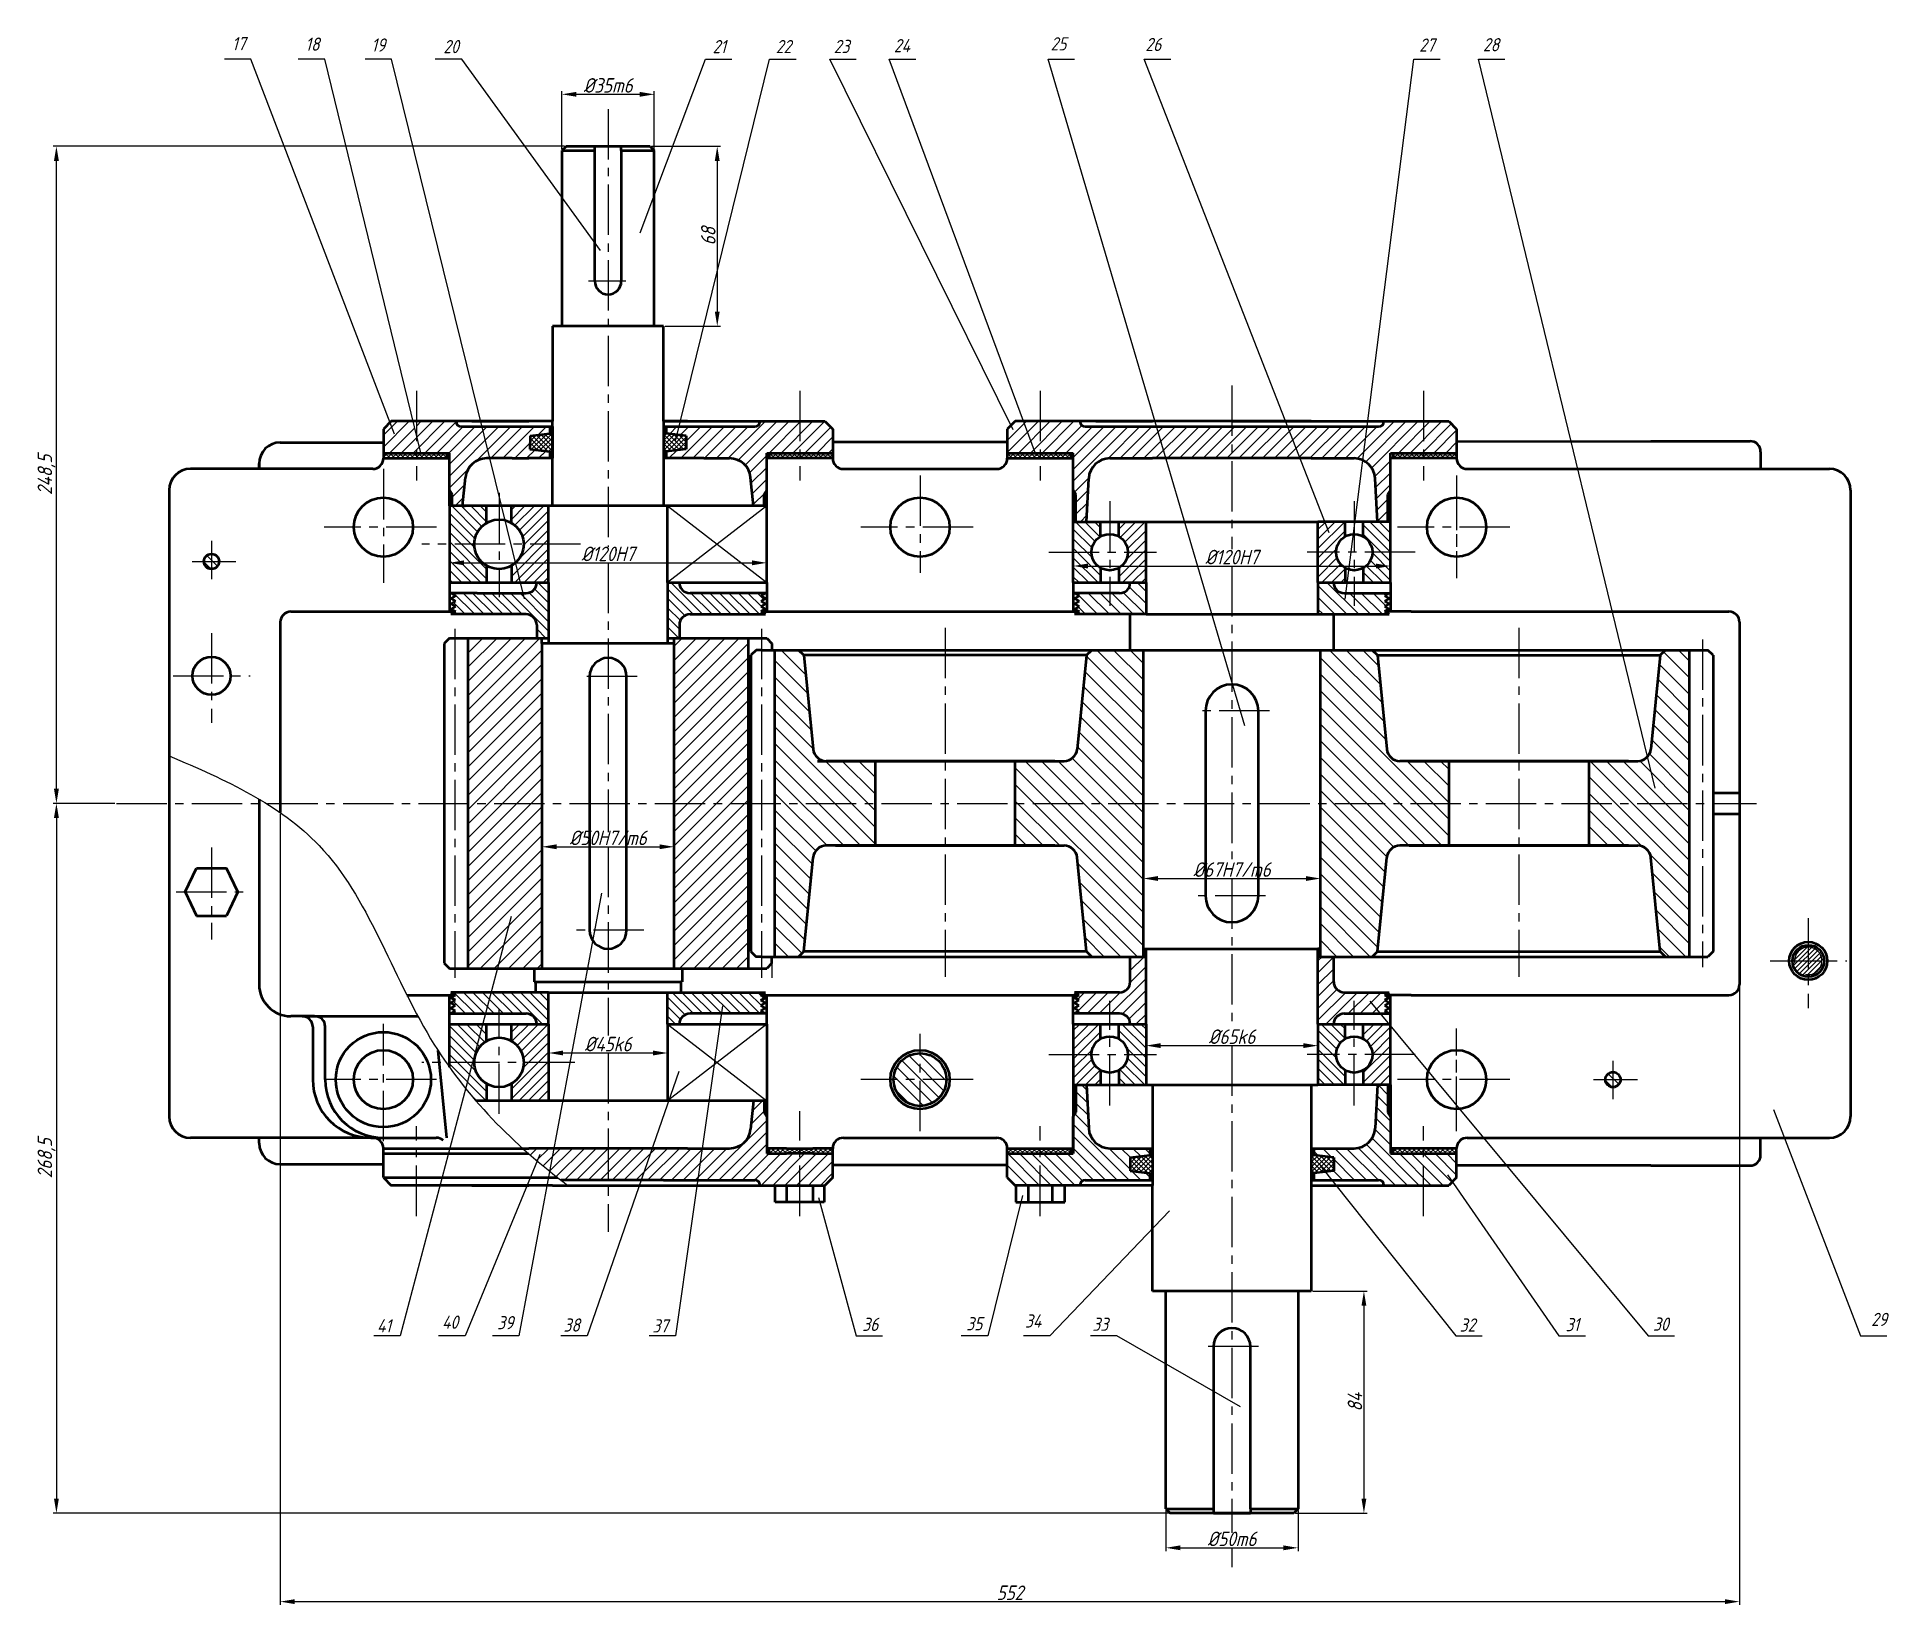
# Model space of a CAD drawing. Header units: millimetres. Extents: x 193 to 2720, y 325 to 2799.
# Drawn here: x 201 to 902, y 325 to 918 of the extents above; entities that cross this region are included whole.
import ezdxf

# ---------------------------------------------------------------- set-up
doc = ezdxf.new("R2010")
doc.units = ezdxf.units.MM
doc.linetypes.add('CENTER2', pattern=[28.575, 19.05, -3.175, 3.175, -3.175])
for name, color, linetype in [('标注', 191, 'Continuous'), ('点划线', 151, 'CENTER2'), ('细实线', 7, 'Continuous')]:
    doc.layers.add(name, color=color, linetype=linetype)
doc.layers.add('粗实线', color=7, linetype='Continuous', lineweight=50)
doc.styles.get("Standard").update_dxf_attribs({"font": 'gbeitc.shx', "bigfont": 'gbcbig.shx'})
doc.dimstyles.new('副本 ISO-25', dxfattribs={"dimtxt": 5.5, "dimasz": 5.5, "dimexe": 1.25, "dimexo": 0.625, "dimtad": 1, "dimtoh": 1, "dimtxsty": 'Standard', "dimcen": 2.5, "dimadec": 0, "dimazin": 0, "dimtfac": 1, "dimtmove": 0, "dimatfit": 3, "dimfxl": 1, "dimarcsym": 0})
pattern_1 = [(45, (0, 84.353), (-0.8980256, 0.8980256), []), (135, (0, 84.353), (-0.8980256, -0.8980256), [])]
pattern_2 = [(45, (-227, 357.353), (-0.8980256, 0.8980256), []), (135, (-227, 357.353), (-0.8980256, -0.8980256), [])]
pattern_3 = [(45, (-1e-13, -66.6585), (-0.8980256, 0.8980256), []), (135, (-1e-13, -66.6585), (-0.8980256, -0.8980256), [])]
pattern_4 = [(135, (-1e-13, -126.0338), (-1.796051, -1.796051), [])]
pattern_5 = [(45, (-1e-13, -126.0338), (-1.796051, 1.796051), [])]

msp = doc.modelspace()

# ---------------------------------------------------------------- texts
at = {"layer": '标注', "char_height": 5, "attachment_point": 1}
for s, insert in [('17', (274.8425, 918.257)), ('18', (302.5709, 918.0692)), ('19', (327.5417, 917.7437)), ('25', (584.4598, 918.1976)), ('26', (620.3405, 917.9493)), ('27', (723.8988, 917.7128)), ('28', (748.003, 917.854)), ('20', (354.7666, 917.1444)), ('21', (456.6243, 917.1555)), ('22', (480.5269, 917.1586)), ('23', (502.47, 917.1909)), ('24', (525.1885, 917.5052)), ('40', (354.2617, 434.6819)), ('39', (375.1321, 434.4914)), ('34', (574.7701, 435.1304)), ('29', (894.8664, 435.7208)), ('41', (329.6582, 433.3212)), ('38', (400.2027, 433.585)), ('37', (433.8199, 433.2812)), ('36', (513.2281, 433.8488)), ('35', (552.5527, 434.0737)), ('33', (600.2495, 433.8873)), ('32', (739.2136, 433.5982)), ('31', (779.27, 433.7519)), ('30', (812.3485, 433.9329))]:
    msp.add_mtext_dynamic_manual_height_columns(s, width=8.672561, gutter_width=12.5, heights=[0], dxfattribs=dict(at, insert=insert))

# ---------------------------------------------------------------- blocks, each defined once
blk = doc.blocks.new('*D2')
at = {"layer": 'Defpoints', "color": 0, "transparency": 16777216}
for p in [(434.57, 896.59), (399.57, 875.32), (434.57, 875.32)]:
    blk.add_point(p, dxfattribs=at)
at = {"layer": '标注', "color": 0, "lineweight": -2, "transparency": 16777216}
for p, q in [((399.57, 875.94), (399.57, 897.84)), ((434.57, 875.94), (434.57, 897.84)), ((405.07, 896.59), (429.07, 896.59))]:
    blk.add_line(p, q, dxfattribs=at)
at = {"layer": '标注', "color": 0, "transparency": 16777216}
for points in [[(405.07, 897.51), (405.07, 895.68), (399.57, 896.59)], [(429.07, 897.51), (429.07, 895.68), (434.57, 896.59)]]:
    blk.add_solid(points, dxfattribs=at)
at = {"layer": '标注', "color": 0, "transparency": 16777216, "insert": (417.07, 899.97), "char_height": 5.5, "attachment_point": 5}
blk.add_mtext('%%C35m6', dxfattribs=at)
blk = doc.blocks.new('*D3')
at = {"layer": 'Defpoints', "color": 0, "transparency": 16777216}
for p in [(432.97, 876.92), (438.07, 808.92), (458.37, 808.92)]:
    blk.add_point(p, dxfattribs=at)
at = {"layer": '标注', "color": 0, "lineweight": -2, "transparency": 16777216}
for p, q in [((433.6, 876.92), (459.62, 876.92)), ((458.37, 871.42), (458.37, 814.42)), ((438.7, 808.92), (459.62, 808.92))]:
    blk.add_line(p, q, dxfattribs=at)
at = {"layer": '标注', "color": 0, "transparency": 16777216}
for points in [[(457.46, 871.42), (459.29, 871.42), (458.37, 876.92)], [(457.46, 814.42), (459.29, 814.42), (458.37, 808.92)]]:
    blk.add_solid(points, dxfattribs=at)
at = {"layer": '标注', "color": 0, "transparency": 16777216, "insert": (455, 842.92), "char_height": 5.5, "attachment_point": 5, "rotation": 90}
blk.add_mtext('68', dxfattribs=at)
blk = doc.blocks.new('*D4')
at = {"layer": 'Defpoints', "color": 0, "transparency": 16777216}
for p in [(357.07, 719.39), (477.07, 719.39), (477.07, 719.39)]:
    blk.add_point(p, dxfattribs=at)
at = {"layer": '标注', "color": 0, "lineweight": -2, "transparency": 16777216}
for p, q in [((357.07, 720.01), (357.07, 720.64)), ((362.57, 719.39), (471.57, 719.39)), ((477.07, 720.01), (477.07, 720.64))]:
    blk.add_line(p, q, dxfattribs=at)
at = {"layer": '标注', "color": 0, "transparency": 16777216}
for points in [[(362.57, 720.3), (362.57, 718.47), (357.07, 719.39)], [(471.57, 720.3), (471.57, 718.47), (477.07, 719.39)]]:
    blk.add_solid(points, dxfattribs=at)
at = {"layer": '标注', "color": 0, "transparency": 16777216, "insert": (417.07, 722.76), "char_height": 5.5, "attachment_point": 5}
blk.add_mtext('%%C120H7', dxfattribs=at)
blk = doc.blocks.new('*D5')
at = {"layer": 'Defpoints', "color": 0, "transparency": 16777216}
for p in [(394.57, 533.99), (439.57, 533.99), (439.57, 533.99)]:
    blk.add_point(p, dxfattribs=at)
at = {"layer": '标注', "color": 0, "lineweight": -2, "transparency": 16777216}
for p, q in [((394.57, 534.61), (394.57, 535.24)), ((400.07, 533.99), (434.07, 533.99)), ((439.57, 534.61), (439.57, 535.24))]:
    blk.add_line(p, q, dxfattribs=at)
at = {"layer": '标注', "color": 0, "transparency": 16777216}
for points in [[(400.07, 534.91), (400.07, 533.07), (394.57, 533.99)], [(434.07, 534.91), (434.07, 533.07), (439.57, 533.99)]]:
    blk.add_solid(points, dxfattribs=at)
at = {"layer": '标注', "color": 0, "transparency": 16777216, "insert": (417.07, 537.36), "char_height": 5.5, "attachment_point": 5}
blk.add_mtext('%%C45k6', dxfattribs=at)
blk = doc.blocks.new('*D6')
at = {"layer": 'Defpoints', "color": 0, "transparency": 16777216}
for p in [(593.07, 718.18), (713.07, 718.18), (713.07, 718.18)]:
    blk.add_point(p, dxfattribs=at)
at = {"layer": '标注', "color": 0, "lineweight": -2, "transparency": 16777216}
for p, q in [((593.07, 718.81), (593.07, 719.43)), ((598.57, 718.18), (707.57, 718.18)), ((713.07, 718.81), (713.07, 719.43))]:
    blk.add_line(p, q, dxfattribs=at)
at = {"layer": '标注', "color": 0, "transparency": 16777216}
for points in [[(598.57, 719.1), (598.57, 717.26), (593.07, 718.18)], [(707.57, 719.1), (707.57, 717.26), (713.07, 718.18)]]:
    blk.add_solid(points, dxfattribs=at)
at = {"layer": '标注', "color": 0, "transparency": 16777216, "insert": (653.07, 721.56), "char_height": 5.5, "attachment_point": 5}
blk.add_mtext('%%C120H7', dxfattribs=at)
blk = doc.blocks.new('*D7')
at = {"layer": 'Defpoints', "color": 0, "transparency": 16777216}
for p in [(619.57, 599.99), (686.57, 599.99), (686.57, 599.99)]:
    blk.add_point(p, dxfattribs=at)
at = {"layer": '标注', "color": 0, "lineweight": -2, "transparency": 16777216}
for p, q in [((619.57, 600.61), (619.57, 601.24)), ((625.07, 599.99), (681.07, 599.99)), ((686.57, 600.61), (686.57, 601.24))]:
    blk.add_line(p, q, dxfattribs=at)
at = {"layer": '标注', "color": 0, "transparency": 16777216}
for points in [[(625.07, 600.9), (625.07, 599.07), (619.57, 599.99)], [(681.07, 600.9), (681.07, 599.07), (686.57, 599.99)]]:
    blk.add_solid(points, dxfattribs=at)
at = {"layer": '标注', "color": 0, "transparency": 16777216, "insert": (653.07, 603.36), "char_height": 5.5, "attachment_point": 5}
blk.add_mtext('%%C67H7/m6', dxfattribs=at)
blk = doc.blocks.new('*D8')
at = {"layer": 'Defpoints', "color": 0, "transparency": 16777216}
for p in [(620.57, 536.78), (685.57, 536.78), (685.57, 536.78)]:
    blk.add_point(p, dxfattribs=at)
at = {"layer": '标注', "color": 0, "lineweight": -2, "transparency": 16777216}
for p, q in [((620.57, 537.41), (620.57, 538.03)), ((626.07, 536.78), (680.07, 536.78)), ((685.57, 537.41), (685.57, 538.03))]:
    blk.add_line(p, q, dxfattribs=at)
at = {"layer": '标注', "color": 0, "transparency": 16777216}
for points in [[(626.07, 537.7), (626.07, 535.86), (620.57, 536.78)], [(680.07, 537.7), (680.07, 535.86), (685.57, 536.78)]]:
    blk.add_solid(points, dxfattribs=at)
at = {"layer": '标注', "color": 0, "transparency": 16777216, "insert": (653.07, 540.16), "char_height": 5.5, "attachment_point": 5}
blk.add_mtext('%%C65k6', dxfattribs=at)
blk = doc.blocks.new('*D9')
at = {"layer": 'Defpoints', "color": 0, "transparency": 16777216}
for p in [(628.07, 361.52), (678.07, 361.52), (678.07, 346.83)]:
    blk.add_point(p, dxfattribs=at)
at = {"layer": '标注', "color": 0, "lineweight": -2, "transparency": 16777216}
for p, q in [((628.07, 360.89), (628.07, 345.58)), ((678.07, 360.89), (678.07, 345.58)), ((633.57, 346.83), (672.57, 346.83))]:
    blk.add_line(p, q, dxfattribs=at)
at = {"layer": '标注', "color": 0, "transparency": 16777216}
for points in [[(633.57, 347.75), (633.57, 345.91), (628.07, 346.83)], [(672.57, 347.75), (672.57, 345.91), (678.07, 346.83)]]:
    blk.add_solid(points, dxfattribs=at)
at = {"layer": '标注', "color": 0, "transparency": 16777216, "insert": (653.07, 350.21), "char_height": 5.5, "attachment_point": 5}
blk.add_mtext('%%C50m6', dxfattribs=at)
blk = doc.blocks.new('*D10')
at = {"layer": 'Defpoints', "color": 0, "transparency": 16777216}
for p in [(683.07, 443.92), (676.47, 359.92), (702.99, 359.92)]:
    blk.add_point(p, dxfattribs=at)
at = {"layer": '标注', "color": 0, "lineweight": -2, "transparency": 16777216}
for p, q in [((683.7, 443.92), (704.24, 443.92)), ((702.99, 438.42), (702.99, 365.42)), ((677.1, 359.92), (704.24, 359.92))]:
    blk.add_line(p, q, dxfattribs=at)
at = {"layer": '标注', "color": 0, "transparency": 16777216}
for points in [[(702.07, 438.42), (703.9, 438.42), (702.99, 443.92)], [(702.07, 365.42), (703.9, 365.42), (702.99, 359.92)]]:
    blk.add_solid(points, dxfattribs=at)
at = {"layer": '标注', "color": 0, "transparency": 16777216, "insert": (699.61, 401.92), "char_height": 5.5, "attachment_point": 5, "rotation": 90}
blk.add_mtext('84', dxfattribs=at)
blk = doc.blocks.new('*D11')
at = {"layer": 'Defpoints', "color": 0, "transparency": 16777216}
for p in [(231.09, 628.42), (208.4, 359.92), (629.67, 359.92)]:
    blk.add_point(p, dxfattribs=at)
at = {"layer": '标注', "color": 0, "lineweight": -2, "transparency": 16777216}
for p, q in [((230.47, 628.42), (207.15, 628.42)), ((208.4, 622.92), (208.4, 365.42)), ((629.05, 359.92), (207.15, 359.92))]:
    blk.add_line(p, q, dxfattribs=at)
at = {"layer": '标注', "color": 0, "transparency": 16777216}
for points in [[(207.48, 622.92), (209.32, 622.92), (208.4, 628.42)], [(207.48, 365.42), (209.32, 365.42), (208.4, 359.92)]]:
    blk.add_solid(points, dxfattribs=at)
at = {"layer": '标注', "color": 0, "transparency": 16777216, "insert": (204.68, 494.17), "char_height": 5.5, "attachment_point": 5, "rotation": 90}
blk.add_mtext('268,5', dxfattribs=at)
blk = doc.blocks.new('*D12')
at = {"layer": 'Defpoints', "color": 0, "transparency": 16777216}
for p in [(208.4, 876.92), (401.17, 876.92), (231.09, 628.42)]:
    blk.add_point(p, dxfattribs=at)
at = {"layer": '标注', "color": 0, "lineweight": -2, "transparency": 16777216}
for p, q in [((400.55, 876.92), (207.15, 876.92)), ((208.4, 633.92), (208.4, 871.42)), ((230.47, 628.42), (207.15, 628.42))]:
    blk.add_line(p, q, dxfattribs=at)
at = {"layer": '标注', "color": 0, "transparency": 16777216}
for points in [[(207.48, 871.42), (209.32, 871.42), (208.4, 876.92)], [(207.48, 633.92), (209.32, 633.92), (208.4, 628.42)]]:
    blk.add_solid(points, dxfattribs=at)
at = {"layer": '标注', "color": 0, "transparency": 16777216, "insert": (204.68, 752.67), "char_height": 5.5, "attachment_point": 5, "rotation": 90}
blk.add_mtext('248,5', dxfattribs=at)
blk = doc.blocks.new('*D34')
at = {"layer": 'Defpoints', "color": 0, "transparency": 16777216}
for p in [(293.07, 624.9), (845.07, 559.92), (845.07, 326.47)]:
    blk.add_point(p, dxfattribs=at)
at = {"layer": '标注', "color": 0, "lineweight": -2, "transparency": 16777216}
for p, q in [((293.07, 624.27), (293.07, 325.22)), ((845.07, 559.29), (845.07, 325.22)), ((298.57, 326.47), (839.57, 326.47))]:
    blk.add_line(p, q, dxfattribs=at)
at = {"layer": '标注', "color": 0, "transparency": 16777216}
for points in [[(298.57, 327.39), (298.57, 325.55), (293.07, 326.47)], [(839.57, 327.39), (839.57, 325.55), (845.07, 326.47)]]:
    blk.add_solid(points, dxfattribs=at)
at = {"layer": '标注', "color": 0, "transparency": 16777216, "insert": (569.07, 329.84), "char_height": 5.5, "attachment_point": 5}
blk.add_mtext('552', dxfattribs=at)
blk = doc.blocks.new('*D69')
at = {"layer": 'Defpoints', "color": 0, "transparency": 16777216}
for p in [(392.07, 611.99), (442.07, 611.99), (442.07, 611.99)]:
    blk.add_point(p, dxfattribs=at)
at = {"layer": '标注', "color": 0, "lineweight": -2, "transparency": 16777216}
for p, q in [((392.07, 612.61), (392.07, 613.24)), ((397.57, 611.99), (436.57, 611.99)), ((442.07, 612.61), (442.07, 613.24))]:
    blk.add_line(p, q, dxfattribs=at)
at = {"layer": '标注', "color": 0, "transparency": 16777216}
for points in [[(397.57, 612.9), (397.57, 611.07), (392.07, 611.99)], [(436.57, 612.9), (436.57, 611.07), (442.07, 611.99)]]:
    blk.add_solid(points, dxfattribs=at)
at = {"layer": '标注', "color": 0, "transparency": 16777216, "insert": (417.07, 615.36), "char_height": 5.5, "attachment_point": 5}
blk.add_mtext('%%C50H7/m6', dxfattribs=at)

# ---------------------------------------------------------------- dimensions: what is measured, and where the dimension line sits
at = {"layer": '标注'}
for base, p1, p2, text, picture, middle in [((434.5728, 896.5917), (399.5728, 875.3158), (434.5728, 875.3158), '%%C<>m6', '*D2', (417.0728, 899.9667)), ((477.0728, 719.3877), (357.0728, 719.3877), (477.0728, 719.3877), '%%C120H7', '*D4', (417.0728, 722.7627)), ((442.0728, 611.9875), (392.0728, 611.9875), (442.0728, 611.9875), '%%C<>H7/m6', '*D69', (417.0728, 615.3625)), ((439.5728, 533.9884), (394.5728, 533.9884), (439.5728, 533.9884), '%%C<>k6', '*D5', (417.0728, 537.3634)), ((685.5728, 536.7815), (620.5728, 536.7815), (685.5728, 536.7815), '%%C<>k6', '*D8', (653.0728, 540.1565))]:
    dim = msp.add_linear_dim(base=base, p1=p1, p2=p2, text=text, dimstyle='副本 ISO-25', dxfattribs=at)
    dim.commit()
    dim.dimension.update_dxf_attribs({"geometry": picture, "text_midpoint": middle})
for base, p1, p2, angle, picture, middle in [((208.3987, 876.9158), (231.0914, 628.4158), (401.1728, 876.9158), 90, '*D12', (204.6799, 752.6658)), ((458.3717, 808.9158), (432.9728, 876.9158), (438.0728, 808.9158), 270, '*D3', (454.9967, 842.9158)), ((208.3987, 359.9158), (231.0914, 628.4158), (629.6728, 359.9158), 90, '*D11', (204.6799, 494.1658)), ((702.9872, 359.9158), (683.0728, 443.9158), (676.4728, 359.9158), 270, '*D10', (699.6122, 401.9158))]:
    dim = msp.add_linear_dim(base=base, p1=p1, p2=p2, angle=angle, dimstyle='副本 ISO-25', dxfattribs=at)
    dim.commit()
    dim.dimension.update_dxf_attribs({"geometry": picture, "text_midpoint": middle})
for base, p1, p2, text, picture, middle in [((713.0728, 718.1802), (593.0728, 718.1802), (713.0728, 718.1802), '%%C<>H7', '*D6', (653.0728, 721.5552)), ((686.5728, 599.9868), (619.5728, 599.9868), (686.5728, 599.9868), '%%C<>H7/m6', '*D7', (653.0728, 603.3618)), ((678.0728, 346.8303), (628.0728, 361.5158), (678.0728, 361.5158), '%%C<>m6', '*D9', (653.0728, 350.2053))]:
    dim = msp.add_linear_dim(base=base, p1=p1, p2=p2, angle=180, text=text, dimstyle='副本 ISO-25', dxfattribs=at)
    dim.commit()
    dim.dimension.update_dxf_attribs({"geometry": picture, "text_midpoint": middle})
dim = msp.add_linear_dim(base=(845.0728, 326.4693), p1=(293.0728, 624.8979), p2=(845.0728, 559.9158), dimstyle='副本 ISO-25', dxfattribs=at)
dim.commit()
dim.dimension.update_dxf_attribs({"geometry": '*D34', "text_midpoint": (569.0728, 329.8443)})

# ---------------------------------------------------------------- hatches: boundary and pattern name
at = {"layer": '细实线', "transparency": 33554687}
h = msp.add_hatch(dxfattribs=at)
h.set_pattern_fill('ANSI31', color=256)
h.paths.add_polyline_path([(344.5728, 767.8619), (343.3391, 772.9158), (335.0728, 772.9158), (332.0728, 769.9158), (332.0728, 760.9158), (344.5728, 760.9158)])
h.paths.add_polyline_path([(369.3939, 770.9158), (361.5728, 770.9158, -0.41421356), (359.5728, 772.9158), (344.5728, 772.9158), (344.5728, 767.8619), (346.2684, 760.9158), (357.0728, 760.9158), (357.0728, 746.9158), (358.0728, 745.1837), (358.0728, 740.9158), (362.0728, 740.9158), (363.1524, 751.7118, -0.38531359), (371.1127, 758.9158), (372.3506, 758.9158)])
h.paths.add_polyline_path([(344.5728, 767.8619), (344.5728, 760.9158), (346.2684, 760.9158)], flags=17)
h.paths.add_polyline_path([(387.5728, 767.4158), (395.0728, 768.3423), (395.0728, 770.9158), (387.0728, 770.9158), (369.3939, 770.9158), (372.3506, 758.9158), (380.7828, 758.9158), (387.0728, 758.9158), (395.0728, 758.9158), (395.0728, 761.489), (387.5421, 762.4159)])
h.paths.add_polyline_path([(443.8958, 770.9158), (439.0728, 770.9158), (439.0728, 768.3423), (443.137, 767.8402)], flags=17)
h.paths.add_polyline_path([(489.5728, 772.9158), (474.5728, 772.9158, -0.41421356), (472.5728, 770.9158), (447.0728, 770.9158), (443.8958, 770.9158), (443.137, 767.8402), (446.5728, 767.4158), (446.6035, 762.4159), (439.0728, 761.489), (439.0728, 758.9158), (453.3628, 758.9158), (463.0329, 758.9158, -0.38531359), (470.9932, 751.7118), (472.0728, 740.9158), (476.0728, 740.9158), (476.0728, 745.1837), (477.0728, 746.9158), (477.0728, 760.9158), (489.5728, 760.9158)])
h.paths.add_polyline_path([(502.0728, 769.9158), (499.0728, 772.9158), (489.5728, 772.9158), (489.5728, 760.9158), (502.0728, 760.9158)])
h = msp.add_hatch(dxfattribs=at)
h.set_pattern_fill('ANSI31', color=256)
h.paths.add_polyline_path([(574.2398, 772.9158), (571.0728, 772.9158), (568.0728, 769.9158), (568.0728, 760.9158), (578.6884, 760.9158)])
h.paths.add_polyline_path([(580.5728, 772.9158), (574.2398, 772.9158), (578.6884, 760.9158), (580.5728, 760.9158)])
h.paths.add_polyline_path([(624.5297, 770.9158), (623.0728, 770.9158), (597.5728, 770.9158, -0.41421356), (595.5728, 772.9158), (580.5728, 772.9158), (580.5728, 760.9158), (593.0728, 760.9158), (593.0728, 746.9158), (594.0728, 745.1837), (594.0728, 734.9158), (598.0728, 734.9158), (598.8928, 751.3153, -0.39965564), (606.8828, 758.9158), (623.0728, 758.9158), (628.0729, 758.9158)])
h.paths.add_polyline_path([(653.0728, 770.9158), (624.5297, 770.9158), (628.0729, 758.9158), (653.0728, 758.9158)])
h.paths.add_polyline_path([(674.1274, 770.9158), (653.0728, 770.9158), (653.0728, 758.9158), (678.8092, 758.9158)])
h.paths.add_polyline_path([(704.2267, 770.9158), (683.0728, 770.9158), (674.1274, 770.9158), (678.8092, 758.9158), (683.0728, 758.9158), (699.2628, 758.9158, -0.1083858), (702.6113, 758.1813)])
h.paths.add_polyline_path([(725.5728, 772.9158), (710.5728, 772.9158, -0.41421356), (708.5728, 770.9158), (704.2267, 770.9158), (702.6113, 758.1813, -0.27917675), (707.2528, 751.3153), (708.0728, 734.9158), (712.0728, 734.9158), (712.0728, 745.1837), (713.0728, 746.9158), (713.0728, 760.9158), (725.5728, 760.9158)])
h.paths.add_polyline_path([(738.0728, 769.9158), (735.0728, 772.9158), (725.5728, 772.9158), (725.5728, 760.9158), (738.0728, 760.9158)])
h = msp.add_hatch(dxfattribs=at)
h.set_pattern_fill('ANSI37', color=256, scale=0.4)
h.set_pattern_definition(pattern_2)
h.paths.add_polyline_path([(395.0728, 768.3423), (387.5728, 767.4158), (387.5574, 764.9158), (395.0728, 764.9158)])
h.paths.add_polyline_path([(396.0728, 768.4658), (395.0728, 768.3423), (395.0728, 764.9158), (396.0513, 764.9158)])
h.paths.add_polyline_path([(396.0513, 764.9158), (395.0728, 764.9158), (395.0728, 761.489), (396.0299, 761.3712)])
h.paths.add_polyline_path([(395.0728, 764.9158), (387.5574, 764.9158), (387.5421, 762.4159), (395.0728, 761.489)])
h = msp.add_hatch(dxfattribs=at)
h.set_pattern_fill('ANSI37', color=256, scale=0.4)
h.set_pattern_definition(pattern_2)
h.paths.add_polyline_path([(439.0728, 768.3423), (446.5728, 767.4158), (446.5882, 764.9158), (439.0728, 764.9158)])
h.paths.add_polyline_path([(438.0728, 768.4658), (439.0728, 768.3423), (439.0728, 764.9158), (438.0943, 764.9158)])
h.paths.add_polyline_path([(438.0943, 764.9158), (439.0728, 764.9158), (439.0728, 761.489), (438.1158, 761.3712)])
h.paths.add_polyline_path([(439.0728, 764.9158), (446.5882, 764.9158), (446.6035, 762.4159), (439.0728, 761.489)])
h = msp.add_hatch(dxfattribs=at)
h.set_pattern_fill('ANSI37', color=256, scale=0.4)
h.set_pattern_definition(pattern_3)
h.paths.add_polyline_path([(344.5728, 760.9158), (332.0728, 760.9158), (332.0728, 758.9158), (344.5728, 758.9158)])
h.paths.add_polyline_path([(356.0728, 760.9158), (344.5728, 760.9158), (344.5728, 758.9158), (356.0728, 758.9158)])
h = msp.add_hatch(dxfattribs=at)
h.set_pattern_fill('ANSI37', color=256, scale=0.4)
h.set_pattern_definition(pattern_3)
h.paths.add_polyline_path([(489.5728, 760.9158), (502.0728, 760.9158), (502.0728, 758.9158), (489.5728, 758.9158)])
h.paths.add_polyline_path([(478.0728, 760.9158), (489.5728, 760.9158), (489.5728, 758.9158), (478.0728, 758.9158)])
h = msp.add_hatch(dxfattribs=at)
h.set_pattern_fill('ANSI37', color=256, scale=0.4)
h.set_pattern_definition(pattern_3)
h.paths.add_polyline_path([(592.0728, 760.9158), (580.5728, 760.9158), (580.5728, 758.9158), (592.0728, 758.9158)])
h.paths.add_polyline_path([(580.5728, 760.9158), (568.0728, 760.9158), (568.0728, 758.9158), (580.5728, 758.9158)])
h = msp.add_hatch(dxfattribs=at)
h.set_pattern_fill('ANSI37', color=256, scale=0.4)
h.set_pattern_definition(pattern_3)
h.paths.add_polyline_path([(725.5728, 760.9158), (714.0728, 760.9158), (714.0728, 758.9158), (725.5728, 758.9158)])
h.paths.add_polyline_path([(738.0728, 760.9158), (725.5728, 760.9158), (725.5728, 758.9158), (738.0728, 758.9158)])
h = msp.add_hatch(dxfattribs=at)
h.set_pattern_fill('ANSI31', color=256, scale=0.8, angle=90)
h.set_pattern_definition(pattern_4)
h.paths.add_polyline_path([(371.1353, 740.9158), (357.0728, 740.9158), (357.0728, 726.4158), (366.4478, 726.4158, -0.26794919), (371.1353, 734.5348)])
h.paths.add_polyline_path([(366.4478, 726.4158), (357.0728, 726.4158), (357.0728, 711.9158), (367.0728, 711.9158), (371.1353, 711.9158), (371.1353, 718.2968, -0.26794919)])
h.paths.add_polyline_path([(371.1353, 538.5348), (371.1353, 544.9158), (357.0728, 544.9158), (357.0728, 530.4158), (366.4478, 530.4158, -0.26794919)])
edge = h.paths.add_edge_path()
edge.add_line((366.4478, 530.4158), (357.0728, 530.4158))
edge.add_line((357.0728, 530.4158), (357.0728, 528.6228))
edge.add_spline(control_points=[(357.0728, 528.6228), (360.2214, 524.2296), (363.5697, 519.9954), (367.0921, 515.9158)], knot_values=[170.58414896, 170.58414896, 170.58414896, 170.58414896, 186.59295252, 186.59295252, 186.59295252, 186.59295252], degree=3, periodic=0)
edge.add_line((367.0921, 515.9158), (371.1353, 515.9158))
edge.add_line((371.1353, 515.9158), (371.1353, 522.2968))
edge.add_arc((375.8228, 530.4158), 9.375, 180, 240, ccw=False)
h = msp.add_hatch(dxfattribs=at)
h.set_pattern_fill('ANSI31', color=256, scale=0.8)
h.set_pattern_definition(pattern_5)
h.paths.add_polyline_path([(394.5728, 740.9158), (380.5103, 740.9158), (380.5103, 734.5348, -0.26794919), (385.1978, 726.4158), (394.5728, 726.4158), (394.5728, 736.9158)])
h.paths.add_polyline_path([(394.5728, 726.4158), (385.1978, 726.4158, -0.26794919), (380.5103, 718.2968), (380.5103, 711.9158), (394.5728, 711.9158)])
h.paths.add_polyline_path([(394.5728, 544.9158), (380.5103, 544.9158), (380.5103, 538.5348, -0.26794919), (385.1978, 530.4158), (394.5728, 530.4158)])
h.paths.add_polyline_path([(394.5728, 530.4158), (385.1978, 530.4158, -0.26794919), (380.5103, 522.2968), (380.5103, 515.9158), (394.5728, 515.9158)])
h = msp.add_hatch(dxfattribs=at)
h.set_pattern_fill('ANSI31', color=256, scale=0.8, angle=90)
h.set_pattern_definition(pattern_4)
h.paths.add_polyline_path([(603.3853, 734.9158), (593.0728, 734.9158), (593.0728, 723.4158), (599.9478, 723.4158, -0.26794919), (603.3853, 729.3697)])
h.paths.add_polyline_path([(599.9478, 723.4158), (593.0728, 723.4158), (593.0728, 711.9158), (603.3853, 711.9158), (603.3853, 717.4619, -0.26794919)])
h = msp.add_hatch(dxfattribs=at)
h.set_pattern_fill('ANSI31', color=256, scale=0.8)
h.set_pattern_definition(pattern_5)
h.paths.add_polyline_path([(620.5728, 734.9158), (610.2603, 734.9158), (610.2603, 729.3697, -0.26794919), (613.6978, 723.4158), (620.5728, 723.4158)])
h.paths.add_polyline_path([(620.5728, 723.4158), (613.6978, 723.4158, -0.26794919), (610.2603, 717.4619), (610.2603, 711.9158), (620.5728, 711.9158)])
h = msp.add_hatch(dxfattribs=at)
h.set_pattern_fill('ANSI31', color=256, scale=0.8)
h.set_pattern_definition(pattern_5)
h.paths.add_polyline_path([(695.8853, 729.3697), (695.8853, 734.9158), (685.5728, 734.9158), (685.5728, 723.4158), (692.4478, 723.4158, -0.26794919)])
h.paths.add_polyline_path([(692.4478, 723.4158), (685.5728, 723.4158), (685.5728, 711.9158), (695.8853, 711.9158), (695.8853, 717.4619, -0.26794919)])
h = msp.add_hatch(dxfattribs=at)
h.set_pattern_fill('ANSI31', color=256, scale=0.8, angle=90)
h.set_pattern_definition(pattern_4)
h.paths.add_polyline_path([(713.0728, 734.9158), (702.7603, 734.9158), (702.7603, 729.3697, -0.26794919), (706.1978, 723.4158), (713.0728, 723.4158)])
h.paths.add_polyline_path([(713.0728, 723.4158), (706.1978, 723.4158, -0.26794919), (702.7603, 717.4619), (702.7603, 711.9158), (713.0728, 711.9158)])
h = msp.add_hatch(dxfattribs=at)
h.set_pattern_fill('ANSI31', color=256, scale=0.8, angle=90)
h.set_pattern_definition(pattern_4)
h.paths.add_polyline_path([(267.0728, 722.7767), (267.0728, 719.9158), (269.9337, 719.9158, 0.41421356)])
h.paths.add_polyline_path([(267.0728, 722.7767, 0.41421356), (264.2119, 719.9158), (267.0728, 719.9158)])
h.paths.add_polyline_path([(267.0728, 719.9158), (264.2119, 719.9158, 0.41421356), (267.0728, 717.0549)])
h.paths.add_polyline_path([(269.9337, 719.9158), (267.0728, 719.9158), (267.0728, 717.0549, 0.41421356)])
h.paths.add_polyline_path([(797.2001, 526.7767, 0.41421356), (794.3392, 523.9158), (797.2001, 523.9158)])
h.paths.add_polyline_path([(797.2001, 526.7767), (797.2001, 523.9158), (800.061, 523.9158, 0.41421356)])
h.paths.add_polyline_path([(800.061, 523.9158), (797.2001, 523.9158), (797.2001, 521.0549, 0.41421356)])
h.paths.add_polyline_path([(797.2001, 523.9158), (794.3392, 523.9158, 0.41421356), (797.2001, 521.0549)])
h = msp.add_hatch(dxfattribs=at)
h.set_pattern_fill('ANSI31', color=256, scale=0.8, angle=90)
h.set_pattern_definition(pattern_4)
h.paths.add_polyline_path([(367.5728, 707.9158), (357.5728, 707.9158), (359.3049, 706.9158), (357.5728, 705.9158), (359.3049, 704.9158), (357.5728, 703.9158), (359.3049, 702.9158), (357.5728, 701.9158), (359.3049, 700.9158), (357.5728, 699.9158), (367.5728, 699.9158), (386.0728, 699.9158, -0.41421356), (390.0728, 695.9158), (390.0728, 690.9158), (394.5728, 690.9158), (394.5728, 711.9158), (390.0728, 711.9158, -0.41421356), (386.0728, 707.9158)])
h.paths.add_polyline_path([(476.5728, 699.9158), (474.8408, 700.9158), (476.5728, 701.9158), (474.8408, 702.9158), (476.5728, 703.9158), (474.8408, 704.9158), (476.5728, 705.9158), (474.8408, 706.9158), (476.5728, 707.9158), (448.0728, 707.9158, -0.41421356), (444.0728, 711.9158), (439.5728, 711.9158), (439.5728, 699.9158), (439.5728, 690.9158), (444.0728, 690.9158), (444.0728, 695.9158, -0.41421356), (448.0728, 699.9158)])
h = msp.add_hatch(dxfattribs=at)
h.set_pattern_fill('ANSI31', color=256, angle=90)
h.paths.add_polyline_path([(620.5728, 711.9158), (614.5728, 711.9158, -0.41421356), (610.5728, 707.9158), (593.5728, 707.9158), (595.3049, 706.9158), (593.5728, 705.9158), (595.3049, 704.9158), (593.5728, 703.9158), (595.3049, 702.9158), (593.5728, 701.9158), (595.3049, 700.9158), (593.5728, 699.9158), (620.5728, 699.9158)])
h.paths.add_polyline_path([(695.5728, 707.9158, -0.41421356), (691.5728, 711.9158), (685.5728, 711.9158), (685.5728, 699.9158), (712.5728, 699.9158), (710.8408, 700.9158), (712.5728, 701.9158), (710.8408, 702.9158), (712.5728, 703.9158), (710.8408, 704.9158), (712.5728, 705.9158), (710.8408, 706.9158), (712.5728, 707.9158)])
h = msp.add_hatch(dxfattribs=at)
h.set_pattern_fill('ANSI31', color=256, scale=1.2)
h.set_pattern_definition([(45, (-1e-13, -126.034), (-2.694077, 2.694077), [])])
h.paths.add_polyline_path([(392.0728, 688.9158), (392.0728, 690.9158), (364.0728, 690.9158), (364.0728, 628.4158), (392.0728, 628.4158)])
h.paths.add_polyline_path([(392.0728, 628.4158), (364.0728, 628.4158), (364.0728, 565.9158), (392.0728, 565.9158)])
h.paths.add_polyline_path([(470.0728, 690.9158), (442.0728, 690.9158), (442.0728, 688.9158), (442.0728, 628.4158), (470.0728, 628.4158)])
h.paths.add_polyline_path([(470.0728, 628.4158), (442.0728, 628.4158), (442.0728, 565.9158), (445.0728, 565.9158), (470.0728, 565.9158)])
h = msp.add_hatch(dxfattribs=at)
h.set_pattern_fill('ANSI31', color=256, scale=1.4, angle=90)
h.set_pattern_definition([(135, (-1e-13, -126.034), (-3.14309, -3.14309), [])])
h.paths.add_polyline_path([(518.0728, 644.4158), (499.5978, 644.4158, -0.38531359), (494.6226, 648.9183), (491.0728, 684.4158), (489.0728, 686.4158), (480.0728, 686.4158), (480.0728, 628.4158), (518.0728, 628.4158)])
h.paths.add_polyline_path([(518.0728, 628.4158), (480.0728, 628.4158), (480.0728, 570.4158), (489.0728, 570.4158), (491.0728, 572.4158), (494.6226, 607.9133, -0.38531359), (499.5978, 612.4158), (500.6263, 612.4158), (518.0728, 612.4158)])
h.paths.add_polyline_path([(619.5728, 628.4158), (571.0728, 628.4158), (571.0728, 612.4158), (586.0728, 612.4158), (588.5194, 612.4158), (589.5479, 612.4158, -0.38531359), (594.5231, 607.9133), (598.0728, 572.4158), (600.0728, 570.4158), (619.5728, 570.4158), (619.5728, 573.4158)])
h.paths.add_polyline_path([(619.5728, 686.4158), (600.0728, 686.4158), (598.0728, 684.4158), (594.5231, 648.9183, -0.38531359), (589.5479, 644.4158), (588.5194, 644.4158), (571.0728, 644.4158), (571.0728, 628.4158), (619.5728, 628.4158)])
h.paths.add_polyline_path([(711.6226, 648.9183), (708.0728, 684.4158), (706.0728, 686.4158), (686.5728, 686.4158), (686.5728, 628.4158), (735.0728, 628.4158), (735.0728, 644.4158), (720.0728, 644.4158), (717.6263, 644.4158), (716.5978, 644.4158, -0.38531359)])
h.paths.add_polyline_path([(735.0728, 628.4158), (686.5728, 628.4158), (686.5728, 573.4158), (686.5728, 570.4158), (706.0728, 570.4158), (708.0728, 572.4158), (711.6226, 607.9133, -0.38531359), (716.5978, 612.4158), (717.6263, 612.4158), (735.0728, 612.4158)])
h.paths.add_polyline_path([(826.0728, 686.4158), (817.0728, 686.4158), (815.0728, 684.4158), (811.5231, 648.9183, -0.38531359), (806.5479, 644.4158), (805.5194, 644.4158), (788.0728, 644.4158), (788.0728, 628.4158), (826.0728, 628.4158)])
h.paths.add_polyline_path([(826.0728, 628.4158), (788.0728, 628.4158), (788.0728, 612.4158), (806.5479, 612.4158, -0.38531359), (811.5231, 607.9133), (815.0728, 572.4158), (817.0728, 570.4158), (826.0728, 570.4158)])
h = msp.add_hatch(dxfattribs=at)
h.set_pattern_fill('ANSI31', color=256, scale=0.4)
h.set_pattern_definition([(45, (-1e-13, -66.6585), (-0.8980256, 0.8980256), [])])
h.paths.add_polyline_path([(871.0728, 574.8319, 0.41421356), (865.0728, 568.8319), (865.8848, 568.8319, -0.41421356), (871.0728, 574.0199)])
h.paths.add_polyline_path([(871.0728, 574.0199, 0.41421356), (865.8848, 568.8319), (871.0728, 568.8319)], flags=17)
h.paths.add_polyline_path([(871.0728, 574.0199), (871.0728, 568.8319), (876.2608, 568.8319, 0.41421356)], flags=17)
h.paths.add_polyline_path([(871.0728, 574.8319), (871.0728, 574.0199, -0.41421356), (876.2608, 568.8319), (877.0728, 568.8319, 0.41421356)])
h.paths.add_polyline_path([(877.0728, 568.8319), (876.2608, 568.8319, -0.41421356), (871.0728, 563.6439), (871.0728, 562.8319, 0.41421356)])
h.paths.add_polyline_path([(876.2608, 568.8319), (871.0728, 568.8319), (871.0728, 563.6439, 0.41421356)], flags=17)
h.paths.add_polyline_path([(871.0728, 568.8319), (865.8848, 568.8319), (865.0728, 568.8319, 0.41421356), (871.0728, 562.8319), (871.0728, 563.6439)])
h = msp.add_hatch(dxfattribs=at)
h.set_pattern_fill('ANSI31', color=256)
h.paths.add_polyline_path([(620.5728, 570.4158), (619.5728, 570.4158), (614.5728, 570.4158), (614.5728, 560.9158, -0.41421356), (610.5728, 556.9158), (593.5728, 556.9158), (595.3049, 555.9158), (593.5728, 554.9158), (595.3049, 553.9158), (593.5728, 552.9158), (595.3049, 551.9158), (593.5728, 550.9158), (595.3049, 549.9158), (593.5728, 548.9158), (610.5728, 548.9158, -0.41421356), (614.5728, 544.9158), (620.5728, 544.9158)])
h.paths.add_polyline_path([(710.8408, 555.9158), (712.5728, 556.9158), (695.5728, 556.9158, -0.41421356), (691.5728, 560.9158), (691.5728, 570.4158), (685.5728, 570.4158), (685.5728, 544.9158), (691.5728, 544.9158, -0.41421356), (695.5728, 548.9158), (712.5728, 548.9158), (710.8408, 549.9158), (712.5728, 550.9158), (710.8408, 551.9158), (712.5728, 552.9158), (710.8408, 553.9158), (712.5728, 554.9158)])
h = msp.add_hatch(dxfattribs=at)
h.set_pattern_fill('ANSI31', color=256, scale=0.8, angle=90)
h.set_pattern_definition(pattern_4)
h.paths.add_polyline_path([(357.5728, 556.9158), (359.3049, 555.9158), (357.5728, 554.9158), (359.3049, 553.9158), (357.5728, 552.9158), (359.3049, 551.9158), (357.5728, 550.9158), (359.3049, 549.9158), (357.5728, 548.9158), (386.0728, 548.9158, -0.41421356), (390.0728, 544.9158), (394.5728, 544.9158), (394.5728, 556.9158)])
h.paths.add_polyline_path([(439.5728, 556.9158), (439.5728, 544.9158), (444.0728, 544.9158, -0.41421356), (448.0728, 548.9158), (476.5728, 548.9158), (474.8408, 549.9158), (476.5728, 550.9158), (474.8408, 551.9158), (476.5728, 552.9158), (474.8408, 553.9158), (476.5728, 554.9158), (474.8408, 555.9158), (476.5728, 556.9158)])
h = msp.add_hatch(dxfattribs=at)
h.set_pattern_fill('ANSI31', color=256, scale=0.8)
h.set_pattern_definition(pattern_5)
h.paths.add_polyline_path([(713.0728, 544.9158), (702.7603, 544.9158), (702.7603, 539.3697, -0.26794919), (706.1978, 533.4158), (713.0728, 533.4158)])
h.paths.add_polyline_path([(713.0728, 533.4158), (706.1978, 533.4158, -0.26794919), (702.7603, 527.4619), (702.7603, 521.9158), (713.0728, 521.9158)])
h.paths.add_polyline_path([(603.3853, 544.9158), (593.0728, 544.9158), (593.0728, 533.4158), (599.9478, 533.4158, -0.26794919), (603.3853, 539.3697)])
h.paths.add_polyline_path([(599.9478, 533.4158), (593.0728, 533.4158), (593.0728, 521.9158), (603.3853, 521.9158), (603.3853, 527.4619, -0.26794919)])
h = msp.add_hatch(dxfattribs=at)
h.set_pattern_fill('ANSI31', color=256, scale=0.8, angle=90)
h.set_pattern_definition(pattern_4)
h.paths.add_polyline_path([(620.5728, 544.9158), (610.2603, 544.9158), (610.2603, 539.3697, -0.26794919), (613.6978, 533.4158), (620.5728, 533.4158)])
h.paths.add_polyline_path([(620.5728, 533.4158), (613.6978, 533.4158, -0.26794919), (610.2603, 527.4619), (610.2603, 521.9158), (620.5728, 521.9158)])
h.paths.add_polyline_path([(695.8853, 544.9158), (685.5728, 544.9158), (685.5728, 533.4158), (692.4478, 533.4158, -0.26794919), (695.8853, 539.3697)])
h.paths.add_polyline_path([(695.8853, 527.4619, -0.26794919), (692.4478, 533.4158), (685.5728, 533.4158), (685.5728, 521.9158), (695.8853, 521.9158)])
h = msp.add_hatch(dxfattribs=at)
h.set_pattern_fill('ANSI31', color=256, angle=90)
h.set_pattern_definition([(135, (-1e-13, -126.034), (-2.245064, -2.245064), [])])
h.paths.add_polyline_path([(535.0728, 533.9158, 0.41421356), (525.0728, 523.9158), (535.0728, 523.9158)])
h.paths.add_polyline_path([(535.0728, 533.9158), (535.0728, 523.9158), (545.0728, 523.9158, 0.41421356)])
h.paths.add_polyline_path([(545.0728, 523.9158), (535.0728, 523.9158), (535.0728, 513.9158, 0.41421356)])
h.paths.add_polyline_path([(535.0728, 523.9158), (525.0728, 523.9158, 0.41421356), (535.0728, 513.9158)])
h = msp.add_hatch(dxfattribs=at)
h.set_pattern_fill('ANSI31', color=256, angle=90)
h.paths.add_polyline_path([(614.5728, 494.4158), (622.0728, 495.3423), (622.0728, 497.9158), (606.8828, 497.9158, -0.39965564), (598.8928, 505.5163), (598.0728, 521.9158), (594.0728, 521.9158), (594.0728, 511.6478), (593.0728, 509.9158), (593.0728, 495.9158), (580.5728, 495.9158), (580.5728, 483.9158), (595.5728, 483.9158, -0.41421356), (597.5728, 485.9158), (622.0728, 485.9158), (622.0728, 488.489), (614.5421, 489.4159)])
h.paths.add_polyline_path([(580.5728, 495.9158), (568.0728, 495.9158), (568.0728, 486.9158), (571.0728, 483.9158), (580.5728, 483.9158)])
h = msp.add_hatch(dxfattribs=at)
h.set_pattern_fill('ANSI31', color=256, angle=90)
h.paths.add_polyline_path([(725.5728, 495.9158), (713.0728, 495.9158), (713.0728, 509.9158), (712.0728, 511.6478), (712.0728, 521.9158), (708.0728, 521.9158), (707.2528, 505.5163, -0.39965564), (699.2628, 497.9158), (684.0728, 497.9158), (684.0728, 495.3423), (691.5728, 494.4158), (691.6035, 489.4159), (688.3266, 489.0126), (690.7959, 485.9158), (708.5728, 485.9158, -0.41421356), (710.5728, 483.9158), (725.5728, 483.9158)])
h.paths.add_polyline_path([(738.0728, 495.9158), (725.5728, 495.9158), (725.5728, 483.9158), (735.0728, 483.9158), (738.0728, 486.9158)])
h = msp.add_hatch(dxfattribs=at)
h.set_pattern_fill('ANSI31', color=256)
edge = h.paths.add_edge_path()
edge.add_spline(control_points=[(384.7724, 497.9158), (385.5179, 497.244), (386.2681, 496.5774), (387.0228, 495.9158)], knot_values=[211.59370914, 211.59370914, 211.59370914, 211.59370914, 214.57436186, 214.57436186, 214.57436186, 214.57436186], degree=3, periodic=0)
edge.add_spline(control_points=[(387.0228, 495.9158), (390.5723, 492.8044), (394.2211, 489.8054), (397.9523, 486.9158)], knot_values=[214.57436186, 214.57436186, 214.57436186, 214.57436186, 228.59262834, 228.59262834, 228.59262834, 228.59262834], degree=3, periodic=0)
edge.add_spline(control_points=[(397.9523, 486.9158), (398.3846, 486.581), (398.818, 486.2477), (399.2525, 485.9158)], knot_values=[228.59262834, 228.59262834, 228.59262834, 228.59262834, 230.21685718, 230.21685718, 230.21685718, 230.21685718], degree=3, periodic=0)
edge.add_line((399.2525, 485.9158), (417.0728, 485.9158))
edge.add_line((417.0728, 485.9158), (417.0728, 497.9158))
edge.add_line((417.0728, 497.9158), (387.0728, 497.9158))
edge.add_line((387.0728, 497.9158), (384.7724, 497.9158))
edge = h.paths.add_edge_path()
edge.add_line((494.5646, 483.9158), (494.5646, 495.9158))
edge.add_line((494.5646, 495.9158), (477.0728, 495.9158))
edge.add_line((477.0728, 495.9158), (477.0728, 509.9158))
edge.add_line((477.0728, 509.9158), (476.0728, 511.6478))
edge.add_line((476.0728, 511.6478), (476.0728, 515.9158))
edge.add_line((476.0728, 515.9158), (472.0728, 515.9158))
edge.add_line((472.0728, 515.9158), (470.9932, 505.1198))
edge.add_arc((463.0329, 505.9158), 8, 270, 354.2894069, ccw=False)
edge.add_line((463.0329, 497.9158), (453.3628, 497.9158))
edge.add_line((453.3628, 497.9158), (447.0728, 497.9158))
edge.add_line((447.0728, 497.9158), (417.0728, 497.9158))
edge.add_line((417.0728, 497.9158), (417.0728, 485.9158))
edge.add_line((417.0728, 485.9158), (438.0728, 485.9158))
edge.add_line((438.0728, 485.9158), (447.0728, 485.9158))
edge.add_line((447.0728, 485.9158), (472.5728, 485.9158))
edge.add_arc((472.5728, 483.9158), 2, 0, 90, ccw=False)
edge.add_line((474.5728, 483.9158), (494.5646, 483.9158))
h.paths.add_polyline_path([(494.5728, 495.9158), (494.5728, 483.9158), (499.0728, 483.9158), (502.0728, 486.9158), (502.0728, 495.9158)])
h = msp.add_hatch(dxfattribs=at)
h.set_pattern_fill('ANSI37', color=256, scale=0.4)
h.set_pattern_definition(pattern_3)
h.paths.add_polyline_path([(494.5728, 495.9158), (494.5728, 497.9158), (478.0728, 497.9158), (478.0728, 495.9158)])
h.paths.add_polyline_path([(494.5728, 497.9158), (494.5728, 495.9158), (502.0728, 495.9158), (502.0728, 497.9158)])
h = msp.add_hatch(dxfattribs=at)
h.set_pattern_fill('ANSI37', color=256, scale=0.4)
h.set_pattern_definition(pattern_3)
h.paths.add_polyline_path([(580.5728, 497.9158), (568.0728, 497.9158), (568.0728, 495.9158), (580.5728, 495.9158)])
h.paths.add_polyline_path([(592.0728, 497.9158), (580.5728, 497.9158), (580.5728, 495.9158), (592.0728, 495.9158)])
h = msp.add_hatch(dxfattribs=at)
h.set_pattern_fill('ANSI37', color=256, scale=0.4)
h.set_pattern_definition(pattern_3)
h.paths.add_polyline_path([(725.5728, 497.9158), (714.0728, 497.9158), (714.0728, 495.9158), (725.5728, 495.9158)])
h.paths.add_polyline_path([(738.0728, 497.9158), (725.5728, 497.9158), (725.5728, 495.9158), (738.0728, 495.9158)])
h = msp.add_hatch(dxfattribs=at)
h.set_pattern_fill('ANSI37', color=256, scale=0.4)
h.set_pattern_definition(pattern_1)
h.paths.add_polyline_path([(622.0728, 495.3423), (614.5728, 494.4158), (614.5574, 491.9158), (622.0728, 491.9158)])
h.paths.add_polyline_path([(623.0728, 495.4658), (622.0728, 495.3423), (622.0728, 491.9158), (623.0513, 491.9158)])
h.paths.add_polyline_path([(623.0513, 491.9158), (622.0728, 491.9158), (622.0728, 488.489), (623.0299, 488.3712)])
h.paths.add_polyline_path([(622.0728, 491.9158), (614.5574, 491.9158), (614.5421, 489.4159), (622.0728, 488.489)])
h = msp.add_hatch(dxfattribs=at)
h.set_pattern_fill('ANSI37', color=256, scale=0.4)
h.set_pattern_definition(pattern_1)
h.paths.add_polyline_path([(684.0728, 495.3423), (691.5728, 494.4158), (691.5882, 491.9158), (684.0728, 491.9158)])
h.paths.add_polyline_path([(683.0728, 495.4658), (684.0728, 495.3423), (684.0728, 491.9158), (683.0943, 491.9158)])
h.paths.add_polyline_path([(683.0943, 491.9158), (684.0728, 491.9158), (684.0728, 488.489), (683.1158, 488.3712)])
h.paths.add_polyline_path([(684.0728, 491.9158), (691.5882, 491.9158), (691.6035, 489.4159), (684.0728, 488.489)])

# ---------------------------------------------------------------- linework, layer by layer
at = {"layer": '标注'}
for p, q in [((281.9808, 909.8861), (271.9808, 909.8861)), ((336.3476, 768.0817), (281.9808, 909.8861)), ((309.9031, 909.8861), (299.9031, 909.8861)), ((346.3851, 760.4377), (309.9031, 909.8861)), ((335.1527, 909.8861), (325.1527, 909.8861)), ((385.4576, 705.7202), (335.1527, 909.8861)), ((361.7228, 909.8861), (351.7228, 909.8861)), ((414.2737, 837.5417), (361.7228, 909.8861)), ((429.2225, 844.1662), (453.9033, 909.8861)), ((442.5253, 765.3614), (478.1859, 909.8861)), ((453.9033, 909.8861), (463.9033, 909.8861)), ((478.1859, 909.8861), (488.1859, 909.8861)), ((570.348, 769.7227), (500.9169, 909.8861)), ((500.9169, 909.8861), (510.9169, 909.8861)), ((579.1301, 759.7242), (523.4629, 909.8861)), ((523.4629, 909.8861), (533.4629, 909.8861)), ((657.9491, 657.733), (583.496, 909.8861)), ((583.496, 909.8861), (593.496, 909.8861)), ((689.7856, 730.7824), (619.9075, 909.8861)), ((619.9075, 909.8861), (629.9075, 909.8861)), ((695.9419, 705.6075), (721.8561, 909.8861)), ((721.8561, 909.8861), (731.8561, 909.8861)), ((813.118, 634.2184), (746.3595, 909.8861)), ((746.3595, 909.8861), (756.3595, 909.8861)), ((414.5549, 594.4758), (383.3307, 427.0724)), ((380.4757, 585.6123), (338.4532, 427.0724)), ((705.2326, 553.605), (810.533, 427.0724)), ((460.418, 551.863), (442.5719, 427.0724)), ((443.872, 527.0085), (409.1504, 427.0724)), ((857.9623, 512.6765), (890.8345, 427.0724)), ((391.2998, 495.5877), (362.9653, 427.0724)), ((686.3926, 491.4379), (737.7181, 427.0724)), ((734.6607, 487.8939), (776.7587, 427.0724)), ((496.7036, 479.3378), (510.924, 427.0724)), ((573.8269, 480.0814), (560.6892, 427.0724)), ((629.4729, 474.2424), (584.2355, 427.0724)), ((338.4532, 427.0724), (328.4532, 427.0724)), ((362.9653, 427.0724), (352.9653, 427.0724)), ((383.3307, 427.0724), (373.3307, 427.0724)), ((409.1504, 427.0724), (399.1504, 427.0724)), ((442.5719, 427.0724), (432.5719, 427.0724)), ((510.924, 427.0724), (520.924, 427.0724)), ((560.6892, 427.0724), (550.6892, 427.0724)), ((584.2355, 427.0724), (574.2355, 427.0724)), ((609.5887, 427.0724), (599.5887, 427.0724)), ((656.2686, 400.1218), (609.5887, 427.0724)), ((737.7181, 427.0724), (747.7181, 427.0724)), ((776.7587, 427.0724), (786.7587, 427.0724)), ((810.533, 427.0724), (820.533, 427.0724)), ((890.8345, 427.0724), (900.8345, 427.0724))]:
    msp.add_line(p, q, dxfattribs=at)
at = {"layer": '点划线'}
for p, q in [((417.0728, 891.0221), (417.0728, 725.4505)), ((423.83, 825.9158), (409.6244, 825.9158)), ((653.0728, 786.4288), (653.0728, 724.5144)), ((344.5728, 784.4987), (344.5728, 750.5219)), ((489.5728, 784.4987), (489.5728, 750.5219)), ((580.5728, 784.4987), (580.5728, 750.5219)), ((725.5728, 784.4987), (725.5728, 750.5219)), ((332.0728, 754.884), (332.0728, 711.8325)), ((535.0728, 752.3977), (535.0728, 715.649)), ((738.0728, 752.3977), (738.0728, 715.649)), ((738.0728, 750.7988), (738.0728, 713.5507)), ((375.8228, 745.8903), (375.8228, 706.4495)), ((606.8228, 742.7186), (606.8228, 703.1076)), ((699.3228, 742.7186), (699.3228, 703.1076)), ((352.1625, 732.9158), (309.6468, 732.9158)), ((555.1625, 732.9158), (512.6468, 732.9158)), ((758.1625, 732.9158), (715.6468, 732.9158)), ((267.0728, 727.6455), (267.0728, 713.1655)), ((406.6744, 726.4158), (346.6129, 726.4158)), ((583.7505, 723.4158), (624.5844, 723.4158)), ((722.3951, 723.4158), (681.5612, 723.4158)), ((259.7357, 719.9158), (276.3238, 719.9158)), ((417.0728, 719.3877), (417.0728, 617.4846)), ((653.0728, 718.1802), (653.0728, 607.3129)), ((359.0728, 694.4158), (359.0728, 562.4158)), ((475.0728, 694.4158), (475.0728, 562.4158)), ((544.5728, 694.8116), (544.5728, 562.7426)), ((761.5728, 694.8116), (761.5728, 562.7426)), ((267.0728, 692.7911), (267.0728, 658.8084)), ((831.0728, 690.4158), (831.0728, 566.4158)), ((252.6142, 676.6351), (281.6527, 676.6351)), ((428.1288, 676.4158), (406.5477, 676.4158)), ((667.331, 663.4158), (638.8661, 663.4158)), ((735.0728, 612.4158), (735.0728, 644.4158)), ((231.0914, 628.4158), (406.1988, 628.4158)), ((406.1988, 628.4158), (520.5518, 628.4158)), ((520.5518, 628.4158), (851.4891, 628.4158)), ((267.0728, 611.767), (267.0728, 576.8959)), ((417.0728, 611.9875), (417.0728, 540.6182)), ((653.0728, 599.9868), (653.0728, 543.4729)), ((253.6632, 594.9158), (279.7247, 594.9158)), ((665.7563, 593.4158), (639.851, 593.4158)), ((871.0728, 584.9878), (871.0728, 551.0052)), ((430.5936, 580.4158), (403.552, 580.4158)), ((479.0728, 570.4158), (479.0728, 562.4158)), ((856.6142, 568.8319), (885.6527, 568.8319)), ((606.8228, 514.113), (606.8228, 553.724)), ((699.3228, 514.113), (699.3228, 553.724)), ((375.8228, 510.9413), (375.8228, 550.3821)), ((332.0728, 500.6426), (332.0728, 544.9991)), ((535.0728, 504.4339), (535.0728, 541.1826)), ((738.0728, 506.0328), (738.0728, 543.2809)), ((738.0728, 504.4339), (738.0728, 541.1826)), ((417.0728, 533.9884), (417.0728, 466.3041)), ((583.7505, 533.4158), (624.5844, 533.4158)), ((653.0728, 536.7815), (653.0728, 352.4844)), ((722.3951, 533.4158), (681.5612, 533.4158)), ((404.5579, 530.4158), (346.6129, 530.4158)), ((797.2001, 531.0305), (797.2001, 516.5505)), ((352.1625, 523.9158), (309.6468, 523.9158)), ((555.1625, 523.9158), (512.6468, 523.9158)), ((758.1625, 523.9158), (715.6468, 523.9158)), ((789.863, 523.9158), (806.4511, 523.9158)), ((489.5728, 472.3329), (489.5728, 511.9357)), ((344.5728, 472.3329), (344.5728, 506.3096)), ((580.5728, 472.3329), (580.5728, 506.3096)), ((725.5728, 472.3329), (725.5728, 506.3096)), ((623.0728, 493.4658), (623.0298, 486.3659)), ((623.0728, 489.9158), (623.0513, 489.9158)), ((663.1715, 422.9158), (642.2507, 422.9158)), ((653.0728, 346.8303), (653.0728, 339.4988))]:
    msp.add_line(p, q, dxfattribs=at)
at = {"layer": '粗实线'}
for p, q in [((401.1728, 876.9158), (399.5728, 875.3158)), ((432.9728, 876.9158), (401.1728, 876.9158)), ((417.0728, 876.9158), (412.0728, 876.9158)), ((412.0728, 875.3158), (412.0728, 876.9158)), ((422.0728, 875.3158), (422.0728, 876.9158)), ((432.9728, 876.9158), (434.5728, 875.3158)), ((399.5728, 875.3158), (399.5728, 808.9158)), ((399.5728, 875.3158), (412.0728, 875.3158)), ((412.0728, 825.9158), (412.0728, 875.3158)), ((422.0728, 875.3158), (422.0728, 825.9158)), ((422.0728, 875.3158), (434.5728, 875.3158)), ((434.5728, 808.9158), (434.5728, 875.3158)), ((438.0728, 808.9158), (396.0728, 808.9158)), ((396.0728, 808.9158), (396.0728, 772.9158)), ((438.0728, 772.9158), (438.0728, 808.9158)), ((335.0728, 772.9158), (332.0728, 769.9158)), ((396.0728, 772.9158), (335.0728, 772.9158)), ((361.5728, 770.9158), (387.0728, 770.9158)), ((365.5287, 772.9158), (387.0728, 772.9158)), ((396.0728, 772.9158), (387.0728, 772.9158)), ((387.0728, 770.9158), (396.0728, 770.9158)), ((395.0728, 770.9158), (395.0728, 768.3423)), ((395.0728, 770.9158), (395.0728, 768.3423)), ((396.0728, 740.9158), (396.0728, 772.9158)), ((396.0728, 770.9158), (396.0728, 758.9158)), ((438.0728, 772.9158), (438.0728, 740.9158)), ((447.0728, 772.9158), (438.0728, 772.9158)), ((438.0728, 772.9158), (499.0728, 772.9158)), ((438.0728, 770.9158), (447.0728, 770.9158)), ((439.0728, 770.9158), (439.0728, 768.3423)), ((439.0728, 770.9158), (439.0728, 768.3423)), ((447.0728, 772.9158), (499.0728, 772.9158)), ((447.0728, 770.9158), (472.5728, 770.9158)), ((499.0728, 772.9158), (502.0728, 769.9158)), ((571.0728, 772.9158), (568.0728, 769.9158)), ((653.0728, 772.9158), (571.0728, 772.9158)), ((597.5728, 770.9158), (623.0728, 770.9158)), ((601.5287, 772.9158), (623.0728, 772.9158)), ((683.0728, 772.9158), (623.0728, 772.9158)), ((623.0728, 770.9158), (683.0728, 770.9158)), ((653.0728, 772.9158), (735.0728, 772.9158)), ((683.0728, 772.9158), (735.0728, 772.9158)), ((683.0728, 770.9158), (708.5728, 770.9158)), ((735.0728, 772.9158), (738.0728, 769.9158)), ((293.0728, 764.9158), (332.0728, 764.9158)), ((332.0728, 769.9158), (332.0728, 760.9158)), ((387.5728, 767.4158), (387.5421, 762.4159)), ((387.5728, 767.4158), (396.0728, 768.4658)), ((396.0728, 769.6658), (396.0728, 764.1658)), ((438.0728, 769.6658), (438.0728, 764.1658)), ((446.5728, 767.4158), (438.0728, 768.4658)), ((446.5728, 767.4158), (446.6035, 762.4159)), ((502.0728, 769.9158), (502.0728, 760.9158)), ((502.0728, 765.0931), (568.0728, 765.1619)), ((568.0728, 769.9158), (568.0728, 760.9158)), ((738.0728, 769.9158), (738.0728, 760.9158)), ((738.0728, 765.3392), (811.5228, 765.4158)), ((811.5228, 765.4158), (849.0728, 765.4158)), ((285.0728, 756.9158), (285.0728, 754.9158)), ((285.0728, 754.9158), (285.0728, 756.9158)), ((332.0728, 760.9158), (357.0728, 760.9158)), ((332.0728, 760.9158), (332.0728, 758.9158)), ((332.0728, 758.9158), (357.0728, 758.9158)), ((332.0728, 758.9158), (332.0728, 758.9158)), ((356.0728, 760.9158), (356.0728, 758.9158)), ((357.0728, 740.9158), (357.0728, 760.9158)), ((380.7828, 758.9158), (371.1127, 758.9158)), ((380.7828, 758.9158), (387.0728, 758.9158)), ((396.0728, 758.9158), (387.0728, 758.9158)), ((387.5421, 762.4159), (396.0728, 761.3659)), ((395.0728, 761.489), (395.0728, 758.9158)), ((395.0728, 761.489), (395.0728, 758.9158)), ((446.6035, 762.4159), (438.0728, 761.3659)), ((453.3628, 758.9158), (438.0728, 758.9158)), ((439.0728, 761.489), (439.0728, 758.9158)), ((439.0728, 761.489), (439.0728, 758.9158)), ((453.3628, 758.9158), (463.0329, 758.9158)), ((477.0728, 760.9158), (502.0728, 760.9158)), ((477.0728, 740.9158), (477.0728, 760.9158)), ((502.0728, 758.9158), (477.0728, 758.9158)), ((478.0728, 760.9158), (478.0728, 758.9158)), ((502.0728, 760.9158), (502.0728, 758.9158)), ((502.0728, 758.9158), (502.0728, 758.9158)), ((568.0728, 760.9158), (568.0728, 758.9158)), ((568.0728, 760.9158), (593.0728, 760.9158)), ((568.0728, 758.9158), (593.0728, 758.9158)), ((568.0728, 758.9158), (568.0728, 758.9158)), ((592.0728, 760.9158), (592.0728, 758.9158)), ((593.0728, 734.9158), (593.0728, 760.9158)), ((606.8828, 758.9158), (623.0728, 758.9158)), ((683.0728, 758.9158), (623.0728, 758.9158)), ((683.0728, 758.9158), (699.2628, 758.9158)), ((713.0728, 760.9158), (738.0728, 760.9158)), ((713.0728, 734.9158), (713.0728, 760.9158)), ((738.0728, 758.9158), (713.0728, 758.9158)), ((714.0728, 760.9158), (714.0728, 758.9158)), ((738.0728, 760.9158), (738.0728, 758.9158)), ((738.0728, 758.9158), (738.0728, 758.9158)), ((853.0728, 761.4158), (853.0728, 754.9158)), ((328.0728, 754.9158), (259.0728, 754.9158)), ((362.0728, 740.9158), (363.1524, 751.7118)), ((472.0728, 740.9158), (470.9932, 751.7118)), ((506.0728, 754.9158), (564.0728, 754.9158)), ((598.0728, 734.9158), (598.8928, 751.3153)), ((708.0728, 734.9158), (707.2528, 751.3153)), ((742.0728, 754.9158), (879.0728, 754.9158)), ((251.0728, 746.9158), (251.0728, 509.9158)), ((357.0728, 746.9158), (358.0728, 745.1837)), ((358.0728, 740.9158), (358.0728, 745.1837)), ((477.0728, 746.9158), (476.0728, 745.1837)), ((476.0728, 740.9158), (476.0728, 745.1837)), ((593.0728, 746.9158), (594.0728, 745.1837)), ((594.0728, 734.9158), (594.0728, 745.1837)), ((713.0728, 746.9158), (712.0728, 745.1837)), ((712.0728, 734.9158), (712.0728, 745.1837)), ((887.0728, 746.9158), (887.0728, 509.9158)), ((477.0728, 740.9158), (357.0728, 740.9158)), ((357.0728, 740.9158), (357.0728, 711.9158)), ((362.0728, 740.9158), (363.0728, 740.9158)), ((371.1353, 734.5348), (371.1353, 740.9158)), ((380.5103, 734.5348), (380.5103, 740.9158)), ((394.5728, 736.9158), (394.5728, 740.9158)), ((394.5728, 711.9158), (394.5728, 736.9158)), ((439.5728, 736.9158), (439.5728, 740.9158)), ((439.5728, 711.9158), (439.5728, 736.9158)), ((477.0728, 711.9158), (477.0728, 740.9158)), ((593.0728, 711.9158), (593.0728, 734.9158)), ((593.0728, 734.9158), (620.5728, 734.9158)), ((603.3853, 729.3697), (603.3853, 734.9158)), ((610.2603, 729.3697), (610.2603, 734.9158)), ((620.5728, 711.9158), (620.5728, 734.9158)), ((620.5728, 734.9158), (685.5728, 734.9158)), ((685.5728, 711.9158), (685.5728, 734.9158)), ((713.0728, 734.9158), (685.5728, 734.9158)), ((695.8853, 729.3697), (695.8853, 734.9158)), ((702.7603, 729.3697), (702.7603, 734.9158)), ((713.0728, 711.9158), (713.0728, 734.9158)), ((371.1353, 718.2968), (371.1353, 711.9158)), ((380.5103, 718.2968), (380.5103, 711.9158)), ((603.3853, 717.4619), (603.3853, 711.9158)), ((610.2603, 717.4619), (610.2603, 711.9158)), ((695.8853, 717.4619), (695.8853, 711.9158)), ((702.7603, 717.4619), (702.7603, 711.9158)), ((357.0728, 711.9158), (367.0728, 711.9158)), ((357.0728, 711.9158), (357.0728, 700.9158)), ((367.5728, 707.9158), (357.5728, 707.9158)), ((357.5728, 707.9158), (359.3049, 706.9158)), ((367.0728, 711.9158), (394.5728, 711.9158)), ((367.5728, 707.9158), (386.0728, 707.9158)), ((390.0728, 711.9158), (390.0728, 711.9158)), ((394.5728, 711.9158), (394.5728, 688.9158)), ((394.5728, 711.9158), (394.5728, 699.9158)), ((439.5728, 711.9158), (439.5728, 688.9158)), ((439.5728, 711.9158), (439.5728, 699.9158)), ((439.5728, 711.9158), (467.0728, 711.9158)), ((439.5728, 711.9158), (477.0728, 711.9158)), ((444.0728, 711.9158), (444.0728, 711.9158)), ((476.5728, 707.9158), (448.0728, 707.9158)), ((476.5728, 707.9158), (474.8408, 706.9158)), ((477.0728, 711.9158), (477.0728, 700.9158)), ((593.0728, 711.9158), (620.5728, 711.9158)), ((593.0728, 711.9158), (593.0728, 700.9158)), ((610.5728, 707.9158), (593.5728, 707.9158)), ((593.5728, 707.9158), (595.3049, 706.9158)), ((614.5728, 711.9158), (614.5728, 711.9158)), ((620.5728, 711.9158), (620.5728, 699.9158)), ((685.5728, 711.9158), (685.5728, 699.9158)), ((685.5728, 711.9158), (713.0728, 711.9158)), ((691.5728, 711.9158), (691.5728, 711.9158)), ((695.5728, 707.9158), (712.5728, 707.9158)), ((712.5728, 707.9158), (710.8408, 706.9158)), ((713.0728, 711.9158), (713.0728, 700.9158)), ((297.0728, 700.9158), (359.3049, 700.9158)), ((359.3049, 706.9158), (357.5728, 705.9158)), ((357.5728, 705.9158), (359.3049, 704.9158)), ((359.3049, 704.9158), (357.5728, 703.9158)), ((357.5728, 703.9158), (359.3049, 702.9158)), ((359.3049, 702.9158), (357.5728, 701.9158)), ((357.5728, 701.9158), (359.3049, 700.9158)), ((359.3049, 700.9158), (357.5728, 699.9158)), ((474.8408, 706.9158), (476.5728, 705.9158)), ((476.5728, 705.9158), (474.8408, 704.9158)), ((474.8408, 704.9158), (476.5728, 703.9158)), ((476.5728, 703.9158), (474.8408, 702.9158)), ((474.8408, 702.9158), (476.5728, 701.9158)), ((476.5728, 701.9158), (474.8408, 700.9158)), ((474.8408, 700.9158), (585.3049, 700.9158)), ((474.8408, 700.9158), (476.5728, 699.9158)), ((585.3049, 700.9158), (595.3049, 700.9158)), ((595.3049, 706.9158), (593.5728, 705.9158)), ((593.5728, 705.9158), (595.3049, 704.9158)), ((595.3049, 704.9158), (593.5728, 703.9158)), ((593.5728, 703.9158), (595.3049, 702.9158)), ((595.3049, 702.9158), (593.5728, 701.9158)), ((593.5728, 701.9158), (595.3049, 700.9158)), ((595.3049, 700.9158), (593.5728, 699.9158)), ((710.8408, 706.9158), (712.5728, 705.9158)), ((712.5728, 705.9158), (710.8408, 704.9158)), ((710.8408, 704.9158), (712.5728, 703.9158)), ((712.5728, 703.9158), (710.8408, 702.9158)), ((710.8408, 702.9158), (712.5728, 701.9158)), ((712.5728, 701.9158), (710.8408, 700.9158)), ((710.8408, 700.9158), (712.5728, 699.9158)), ((720.8408, 700.9158), (710.8408, 700.9158)), ((720.8408, 700.9158), (841.0728, 700.9158)), ((720.8408, 700.9158), (841.0728, 700.9158)), ((293.0728, 696.9158), (293.0728, 624.8979)), ((367.5728, 699.9158), (357.5728, 699.9158)), ((386.0728, 699.9158), (367.5728, 699.9158)), ((390.0728, 695.9158), (390.0728, 690.9158)), ((444.0728, 695.9158), (444.0728, 690.9158)), ((448.0728, 699.9158), (476.5728, 699.9158)), ((620.5728, 699.9158), (593.5728, 699.9158)), ((614.5728, 686.4158), (614.5728, 699.9158)), ((620.5728, 699.9158), (685.5728, 699.9158)), ((685.5728, 699.9158), (712.5728, 699.9158)), ((691.5728, 686.4158), (691.5728, 699.9158)), ((845.0728, 696.9158), (845.0728, 559.9158)), ((357.0728, 690.9158), (355.0728, 688.9158)), ((355.0728, 688.9158), (355.0728, 567.9158)), ((357.0728, 690.9158), (394.5728, 690.9158)), ((364.0728, 690.9158), (364.0728, 565.9158)), ((392.0728, 688.9158), (392.0728, 690.9158)), ((442.0728, 688.9158), (392.0728, 688.9158)), ((392.0728, 688.9158), (392.0728, 565.9158)), ((439.5728, 690.9158), (475.0728, 690.9158)), ((442.0728, 688.9158), (442.0728, 690.9158)), ((442.0728, 565.9158), (442.0728, 688.9158)), ((470.0728, 690.9158), (470.0728, 565.9158)), ((475.0728, 690.9158), (477.0728, 690.9158)), ((477.0728, 690.9158), (479.0728, 688.9158)), ((479.0728, 688.9158), (479.0728, 686.4158)), ((473.0728, 686.4158), (471.0728, 684.4158)), ((471.0728, 684.4158), (471.0728, 572.4158)), ((475.0728, 686.4158), (473.0728, 686.4158)), ((475.0728, 686.4158), (833.0728, 686.4158)), ((480.0728, 686.4158), (480.0728, 570.4158)), ((491.0728, 684.4158), (489.0728, 686.4158)), ((491.0728, 684.4158), (494.6226, 648.9183)), ((491.0728, 684.4158), (491.0728, 684.4158)), ((598.0728, 684.4158), (491.0728, 684.4158)), ((598.0728, 684.4158), (594.5231, 648.9183)), ((598.0728, 684.4158), (600.0728, 686.4158)), ((598.0728, 684.4158), (598.0728, 684.4158)), ((619.5728, 573.4158), (619.5728, 686.4158)), ((686.5728, 573.4158), (686.5728, 686.4158)), ((708.0728, 684.4158), (706.0728, 686.4158)), ((708.0728, 684.4158), (711.6226, 648.9183)), ((708.0728, 684.4158), (708.0728, 684.4158)), ((708.0728, 684.4158), (815.0728, 684.4158)), ((815.0728, 684.4158), (811.5231, 648.9183)), ((815.0728, 684.4158), (817.0728, 686.4158)), ((815.0728, 684.4158), (815.0728, 684.4158)), ((826.0728, 686.4158), (826.0728, 570.4158)), ((835.0728, 684.4158), (833.0728, 686.4158)), ((835.0728, 684.4158), (835.0728, 572.4158)), ((410.0728, 676.4158), (410.0728, 580.4158)), ((424.0728, 628.4158), (424.0728, 676.4158)), ((643.0728, 663.4158), (643.0728, 593.4158)), ((663.0728, 628.4158), (663.0728, 663.4158)), ((496.2427, 644.4158), (496.2427, 644.4158)), ((496.2427, 644.4158), (508.3817, 644.4158)), ((586.0728, 644.4158), (499.5978, 644.4158)), ((500.6263, 644.4158), (499.5978, 644.4158)), ((586.0728, 644.4158), (500.6263, 644.4158)), ((586.0728, 644.4158), (503.0728, 644.4158)), ((503.0728, 644.4158), (589.5479, 644.4158)), ((503.0728, 644.4158), (588.5194, 644.4158)), ((518.0728, 644.4158), (518.0728, 612.4158)), ((571.0728, 612.4158), (571.0728, 644.4158)), ((588.5194, 644.4158), (589.5479, 644.4158)), ((803.0728, 644.4158), (716.5978, 644.4158)), ((717.6263, 644.4158), (716.5978, 644.4158)), ((803.0728, 644.4158), (717.6263, 644.4158)), ((720.0728, 644.4158), (803.0728, 644.4158)), ((720.0728, 644.4158), (805.5194, 644.4158)), ((720.0728, 644.4158), (806.5479, 644.4158)), ((735.0728, 644.4158), (735.0728, 612.4158)), ((788.0728, 644.4158), (788.0728, 612.4158)), ((805.5194, 644.4158), (806.5479, 644.4158)), ((835.0728, 632.4158), (845.0728, 632.4158)), ((285.0728, 630.0055), (285.0728, 559.9158)), ((424.0728, 580.4158), (424.0728, 628.4158)), ((663.0728, 593.4158), (663.0728, 628.4158)), ((835.0728, 624.4158), (845.0728, 624.4158)), ((586.0728, 612.4158), (499.5978, 612.4158)), ((500.6263, 612.4158), (499.5978, 612.4158)), ((586.0728, 612.4158), (500.6263, 612.4158)), ((503.0728, 612.4158), (589.5479, 612.4158)), ((503.0728, 612.4158), (588.5194, 612.4158)), ((588.5194, 612.4158), (589.5479, 612.4158)), ((803.0728, 612.4158), (716.5978, 612.4158)), ((717.6263, 612.4158), (716.5978, 612.4158)), ((803.0728, 612.4158), (717.6263, 612.4158)), ((720.0728, 612.4158), (805.5194, 612.4158)), ((720.0728, 612.4158), (806.5479, 612.4158)), ((805.5194, 612.4158), (806.5479, 612.4158)), ((257.0578, 594.9158), (261.451, 603.9158)), ((261.451, 603.9158), (272.6946, 603.9158)), ((277.0878, 594.9158), (272.6946, 603.9158)), ((491.0728, 572.4158), (494.6226, 607.9133)), ((598.0728, 572.4158), (594.5231, 607.9133)), ((708.0728, 572.4158), (711.6226, 607.9133)), ((815.0728, 572.4158), (811.5231, 607.9133)), ((257.0578, 594.9158), (261.451, 585.9158)), ((277.0878, 594.9158), (272.6946, 585.9158)), ((261.451, 585.9158), (272.6946, 585.9158)), ((355.0728, 567.9158), (357.0728, 565.9158)), ((471.0728, 572.4158), (473.0728, 570.4158)), ((475.0728, 570.4158), (473.0728, 570.4158)), ((475.0728, 570.4158), (620.5728, 570.4158)), ((479.0728, 567.9158), (477.0728, 565.9158)), ((479.0728, 567.9158), (479.0728, 570.4158)), ((491.0728, 572.4158), (489.0728, 570.4158)), ((491.0728, 572.4158), (491.0728, 572.4158)), ((598.0728, 572.4158), (491.0728, 572.4158)), ((598.0728, 572.4158), (600.0728, 570.4158)), ((614.5728, 560.9158), (614.5728, 570.4158)), ((619.5728, 570.4158), (619.5728, 573.4158)), ((619.5728, 573.4158), (620.5728, 573.4158)), ((620.5728, 570.4158), (619.5728, 570.4158)), ((620.5728, 544.9158), (620.5728, 573.4158)), ((620.5728, 573.4158), (685.5728, 573.4158)), ((685.5728, 544.9158), (685.5728, 573.4158)), ((686.5728, 573.4158), (685.5728, 573.4158)), ((685.5728, 570.4158), (706.0728, 570.4158)), ((685.5728, 570.4158), (686.5728, 570.4158)), ((686.5728, 570.4158), (686.5728, 573.4158)), ((691.5728, 560.9158), (691.5728, 570.4158)), ((708.0728, 572.4158), (706.0728, 570.4158)), ((706.0728, 570.4158), (817.0728, 570.4158)), ((708.0728, 572.4158), (708.0728, 572.4158)), ((708.0728, 572.4158), (815.0728, 572.4158)), ((815.0728, 572.4158), (815.0728, 572.4158)), ((815.0728, 572.4158), (817.0728, 570.4158)), ((817.0728, 570.4158), (833.0728, 570.4158)), ((835.0728, 572.4158), (833.0728, 570.4158)), ((357.0728, 565.9158), (475.0728, 565.9158)), ((389.0728, 565.9158), (389.0728, 560.9158)), ((389.0728, 560.9158), (389.5728, 560.9158)), ((389.5728, 560.9158), (389.5728, 556.9158)), ((389.5728, 560.9158), (444.5728, 560.9158)), ((417.0728, 565.9158), (445.0728, 565.9158)), ((445.0728, 560.9158), (444.5728, 560.9158)), ((444.5728, 560.9158), (444.5728, 556.9158)), ((445.0728, 565.9158), (445.0728, 560.9158)), ((475.0728, 565.9158), (477.0728, 565.9158)), ((340.9622, 555.9158), (359.3049, 555.9158)), ((357.0728, 544.9158), (357.0728, 555.9158)), ((394.5728, 556.9158), (357.5728, 556.9158)), ((359.3049, 555.9158), (357.5728, 556.9158)), ((357.5728, 554.9158), (359.3049, 555.9158)), ((359.3049, 553.9158), (357.5728, 554.9158)), ((357.5728, 552.9158), (359.3049, 553.9158)), ((394.5728, 544.9158), (394.5728, 556.9158)), ((394.5728, 556.9158), (439.5728, 556.9158)), ((417.0728, 556.9158), (444.0728, 556.9158)), ((417.0728, 556.9158), (444.0728, 556.9158)), ((439.5728, 544.9158), (439.5728, 556.9158)), ((439.5728, 556.9158), (476.5728, 556.9158)), ((474.8408, 555.9158), (476.5728, 556.9158)), ((474.8408, 555.9158), (595.3049, 555.9158)), ((476.5728, 554.9158), (474.8408, 555.9158)), ((474.8408, 553.9158), (476.5728, 554.9158)), ((476.5728, 552.9158), (474.8408, 553.9158)), ((477.0728, 544.9158), (477.0728, 555.9158)), ((593.0728, 544.9158), (593.0728, 555.9158)), ((610.5728, 556.9158), (593.5728, 556.9158)), ((595.3049, 555.9158), (593.5728, 556.9158)), ((593.5728, 554.9158), (595.3049, 555.9158)), ((595.3049, 553.9158), (593.5728, 554.9158)), ((593.5728, 552.9158), (595.3049, 553.9158)), ((695.5728, 556.9158), (712.5728, 556.9158)), ((712.5728, 556.9158), (710.8408, 555.9158)), ((710.8408, 555.9158), (712.5728, 554.9158)), ((720.8408, 555.9158), (710.8408, 555.9158)), ((712.5728, 554.9158), (710.8408, 553.9158)), ((710.8408, 553.9158), (712.5728, 552.9158)), ((713.0728, 544.9158), (713.0728, 555.9158)), ((720.8408, 555.9158), (841.0728, 555.9158)), ((301.3534, 547.9158), (297.0728, 547.9158)), ((306.0728, 547.9158), (301.3534, 547.9158)), ((301.3534, 547.9158), (306.0728, 547.9158)), ((306.0728, 547.9158), (308.3982, 547.9158)), ((308.3982, 547.9158), (345.1077, 547.9158)), ((359.3049, 551.9158), (357.5728, 552.9158)), ((357.5728, 550.9158), (359.3049, 551.9158)), ((359.3049, 549.9158), (357.5728, 550.9158)), ((357.5728, 548.9158), (359.3049, 549.9158)), ((357.5728, 548.9158), (386.0728, 548.9158)), ((476.5728, 548.9158), (448.0728, 548.9158)), ((474.8408, 551.9158), (476.5728, 552.9158)), ((476.5728, 550.9158), (474.8408, 551.9158)), ((474.8408, 549.9158), (476.5728, 550.9158)), ((476.5728, 548.9158), (474.8408, 549.9158)), ((595.3049, 551.9158), (593.5728, 552.9158)), ((593.5728, 550.9158), (595.3049, 551.9158)), ((595.3049, 549.9158), (593.5728, 550.9158)), ((593.5728, 548.9158), (595.3049, 549.9158)), ((610.5728, 548.9158), (593.5728, 548.9158)), ((695.5728, 548.9158), (712.5728, 548.9158)), ((712.5728, 552.9158), (710.8408, 551.9158)), ((710.8408, 551.9158), (712.5728, 550.9158)), ((712.5728, 550.9158), (710.8408, 549.9158)), ((710.8408, 549.9158), (712.5728, 548.9158)), ((305.3534, 543.9158), (305.3534, 523.9158)), ((310.0728, 523.9158), (310.0728, 543.9158)), ((357.0728, 528.6228), (357.0728, 544.9158)), ((357.0728, 544.9158), (394.5728, 544.9158)), ((371.1353, 538.5348), (371.1353, 544.9158)), ((380.5103, 538.5348), (380.5103, 544.9158)), ((390.0728, 544.9158), (390.0728, 544.9158)), ((394.5728, 544.9158), (394.5728, 515.9158)), ((439.5728, 544.9158), (439.5728, 515.9158)), ((439.5728, 544.9158), (477.0728, 544.9158)), ((444.0728, 544.9158), (444.0728, 544.9158)), ((477.0728, 544.9158), (477.0728, 515.9158)), ((593.0728, 544.9158), (593.0728, 521.9158)), ((593.0728, 544.9158), (620.5728, 544.9158)), ((603.3853, 539.3697), (603.3853, 544.9158)), ((610.2603, 539.3697), (610.2603, 544.9158)), ((614.5728, 544.9158), (614.5728, 544.9158)), ((620.5728, 544.9158), (620.5728, 521.9158)), ((685.5728, 544.9158), (685.5728, 521.9158)), ((685.5728, 544.9158), (713.0728, 544.9158)), ((691.5728, 544.9158), (691.5728, 544.9158)), ((695.8853, 539.3697), (695.8853, 544.9158)), ((702.7603, 539.3697), (702.7603, 544.9158)), ((713.0728, 521.9158), (713.0728, 544.9158)), ((356.0728, 501.9158), (352.7728, 534.9161)), ((603.3853, 527.4619), (603.3853, 521.9158)), ((610.2603, 527.4619), (610.2603, 521.9158)), ((695.8853, 527.4619), (695.8853, 521.9158)), ((702.7603, 527.4619), (702.7603, 521.9158)), ((371.1353, 522.2968), (371.1353, 515.9158)), ((380.5103, 522.2968), (380.5103, 515.9158)), ((593.0728, 521.9158), (620.5728, 521.9158)), ((593.0728, 521.9158), (593.0728, 495.9158)), ((594.0728, 521.9158), (594.0728, 511.6478)), ((598.0728, 521.9158), (599.0728, 521.9158)), ((598.0728, 521.9158), (598.8928, 505.5163)), ((620.5728, 521.9158), (685.5728, 521.9158)), ((623.0728, 521.9158), (623.0728, 483.9158)), ((683.0728, 521.9158), (683.0728, 483.9158)), ((713.0728, 521.9158), (685.5728, 521.9158)), ((708.0728, 521.9158), (707.2528, 505.5163)), ((712.0728, 521.9158), (712.0728, 511.6478)), ((713.0728, 521.9158), (713.0728, 495.9158)), ((477.0728, 515.9158), (367.0921, 515.9158)), ((472.0728, 515.9158), (470.9932, 505.1198)), ((476.0728, 515.9158), (476.0728, 511.6478)), ((477.0728, 509.9158), (476.0728, 511.6478)), ((477.0728, 515.9158), (477.0728, 495.9158)), ((593.0728, 509.9158), (594.0728, 511.6478)), ((713.0728, 509.9158), (712.0728, 511.6478)), ((593.0728, 495.9158), (593.0728, 509.9158)), ((328.0728, 501.9158), (259.0728, 501.9158)), ((285.0728, 499.9158), (285.0728, 501.9158)), ((327.3534, 501.9158), (352.0728, 501.9158)), ((332.0728, 495.9158), (332.0728, 497.9158)), ((332.0728, 497.9158), (357.0728, 497.9158)), ((332.0728, 497.9158), (332.0728, 497.9158)), ((357.0728, 497.9158), (384.7724, 497.9158)), ((384.7724, 497.9158), (387.0728, 497.9158)), ((384.7724, 497.9158), (387.0728, 497.9158)), ((447.0728, 497.9158), (387.0728, 497.9158)), ((396.0728, 497.9158), (387.0728, 497.9158)), ((447.0728, 497.9158), (453.3628, 497.9158)), ((453.3628, 497.9158), (463.0329, 497.9158)), ((484.5728, 497.9158), (477.0728, 497.9158)), ((478.0728, 495.9158), (478.0728, 497.9158)), ((484.5728, 497.9158), (494.5728, 497.9158)), ((502.0728, 497.9158), (494.5728, 497.9158)), ((502.0728, 495.9158), (502.0728, 497.9158)), ((502.0728, 497.9158), (502.0728, 497.9158)), ((506.0728, 501.9158), (564.0728, 501.9158)), ((568.0728, 495.9158), (568.0728, 497.9158)), ((568.0728, 497.9158), (593.0728, 497.9158)), ((568.0728, 497.9158), (568.0728, 497.9158)), ((592.0728, 495.9158), (592.0728, 497.9158)), ((606.8828, 497.9158), (623.0728, 497.9158)), ((622.0728, 497.9158), (622.0728, 495.3423)), ((683.0728, 497.9158), (699.2628, 497.9158)), ((684.0728, 497.9158), (684.0728, 495.3423)), ((738.0728, 497.9158), (713.0728, 497.9158)), ((714.0728, 495.9158), (714.0728, 497.9158)), ((738.0728, 495.9158), (738.0728, 497.9158)), ((738.0728, 497.9158), (738.0728, 497.9158)), ((742.0728, 501.9158), (879.0728, 501.9158)), ((853.0728, 495.4158), (853.0728, 501.9158)), ((293.0728, 491.9158), (332.0728, 491.9158)), ((332.0728, 495.9158), (357.0728, 495.9158)), ((332.0728, 486.9158), (332.0728, 495.9158)), ((357.0728, 495.9158), (387.0228, 495.9158)), ((477.0728, 495.9158), (484.5728, 495.9158)), ((494.5728, 495.9158), (484.5728, 495.9158)), ((494.5728, 495.9158), (502.0728, 495.9158)), ((502.0728, 486.9158), (502.0728, 495.9158)), ((502.0728, 491.7385), (568.0728, 491.6697)), ((568.0728, 486.9158), (568.0728, 495.9158)), ((568.0728, 495.9158), (593.0728, 495.9158)), ((614.5728, 494.4158), (614.5421, 489.4159)), ((614.5728, 494.4158), (623.0728, 495.4658)), ((623.0728, 495.9158), (623.0728, 483.9158)), ((691.5728, 494.4158), (683.0728, 495.4658)), ((691.5728, 494.4158), (691.6035, 489.4159)), ((713.0728, 495.9158), (738.0728, 495.9158)), ((738.0728, 486.9158), (738.0728, 495.9158)), ((811.5228, 491.4158), (738.0728, 491.4158)), ((811.5228, 491.4158), (849.0728, 491.4158)), ((332.0728, 486.9158), (335.0728, 483.9158)), ((332.0728, 486.9158), (397.9523, 486.9158)), ((396.0728, 483.9158), (335.0728, 483.9158)), ((365.5287, 483.9158), (387.0728, 483.9158)), ((396.0728, 483.9158), (387.0728, 483.9158)), ((396.0728, 483.9158), (438.0728, 483.9158)), ((438.0728, 485.9158), (399.2525, 485.9158)), ((438.0728, 485.9158), (447.0728, 485.9158)), ((438.0728, 483.9158), (499.0728, 483.9158)), ((447.0728, 485.9158), (472.5728, 485.9158)), ((447.0728, 483.9158), (499.0728, 483.9158)), ((480.3352, 483.9158), (498.8104, 483.9158)), ((480.3352, 477.5158), (480.3352, 483.9158)), ((484.5728, 483.9158), (484.5728, 477.5158)), ((494.5728, 483.9158), (494.5728, 477.5158)), ((498.8104, 483.9158), (498.8104, 477.5158)), ((502.0728, 486.9158), (499.0728, 483.9158)), ((568.0728, 486.9158), (571.0728, 483.9158)), ((623.0728, 483.9158), (571.0728, 483.9158)), ((571.3352, 483.9158), (571.3352, 477.5158)), ((575.9552, 483.9158), (575.9552, 477.5158)), ((585.1904, 477.5158), (585.1904, 483.9158)), ((589.8104, 477.5158), (589.8104, 483.9158)), ((595.5728, 483.9158), (595.5728, 483.9158)), ((597.5728, 485.9158), (623.0728, 485.9158)), ((614.5421, 489.4159), (623.0728, 488.3659)), ((622.0728, 488.489), (622.0728, 485.9158)), ((623.0728, 443.9158), (623.0728, 483.9158)), ((691.6035, 489.4159), (683.0728, 488.3659)), ((683.0728, 485.9158), (708.5728, 485.9158)), ((683.0728, 483.9158), (683.0728, 443.9158)), ((683.0728, 483.9158), (735.0728, 483.9158)), ((683.0728, 483.9158), (735.0728, 483.9158)), ((683.0728, 483.9158), (735.0728, 483.9158)), ((684.0728, 488.489), (684.0728, 485.9158)), ((710.5728, 483.9158), (710.5728, 483.9158)), ((738.0728, 486.9158), (735.0728, 483.9158)), ((498.8104, 477.5158), (480.3352, 477.5158)), ((571.3352, 477.5158), (589.8104, 477.5158)), ((683.0728, 443.9158), (623.0728, 443.9158)), ((628.0728, 361.5158), (628.0728, 443.9158)), ((678.0728, 443.9158), (678.0728, 361.5158)), ((646.0728, 422.9158), (646.0728, 361.5158)), ((660.0728, 361.5158), (660.0728, 422.9158)), ((628.0728, 361.5158), (629.6728, 359.9158)), ((628.0728, 361.5158), (646.0728, 361.5158)), ((676.4728, 359.9158), (629.6728, 359.9158)), ((646.0728, 361.5158), (646.0728, 359.9158)), ((646.0728, 359.9158), (660.0728, 359.9158)), ((653.0728, 359.9158), (658.0728, 359.9158)), ((660.0728, 361.5158), (660.0728, 359.9158)), ((660.0728, 361.5158), (678.0728, 361.5158)), ((678.0728, 361.5158), (676.4728, 359.9158))]:
    msp.add_line(p, q, dxfattribs=at)
for centre, radius in [((332.0728, 732.9158), 11.2), ((535.0728, 732.9158), 11.2), ((738.0728, 732.9158), 11.2), ((375.8228, 726.4158), 9.375), ((606.8228, 723.4158), 6.875), ((699.3228, 723.4158), 6.875), ((267.0728, 719.9158), 2.8609), ((267.0728, 676.6351), 7.2), ((871.0728, 568.8319), 7.2), ((871.0728, 568.8319), 6), ((332.0728, 523.9158), 18), ((375.8228, 530.4158), 9.375), ((606.8228, 533.4158), 6.875), ((699.3228, 533.4158), 6.875), ((332.0728, 523.9158), 11.2), ((535.0728, 523.9158), 11.2), ((535.0728, 523.9158), 10), ((738.0728, 523.9158), 11.2), ((797.2001, 523.9158), 2.8609)]:
    msp.add_circle(centre, radius, dxfattribs=at)
for centre, radius, start, end in [((417.0728, 825.9158), 5, 180, 0), ((361.5728, 772.9158), 2, 180, 270), ((472.5728, 772.9158), 2, 270, 0), ((597.5728, 772.9158), 2, 180, 270), ((708.5728, 772.9158), 2, 270, 0), ((293.0728, 756.9158), 8, 90, 180), ((849.0728, 761.4158), 4, 0, 90), ((328.0728, 758.9158), 4, 270, 0), ((371.1127, 750.9158), 8, 90, 174.2894069), ((463.0329, 750.9158), 8, 5.7105931, 90), ((506.0728, 758.9158), 4, 180, 270), ((564.0728, 758.9158), 4, 270, 0), ((606.8828, 750.9158), 8, 90, 177.1375948), ((699.2628, 750.9158), 8, 2.8624052, 90), ((742.0728, 758.9158), 4, 180, 270), ((259.0728, 746.9158), 8, 90, 180), ((879.0728, 746.9158), 8, 0, 90), ((386.0728, 711.9158), 4, 270, 0), ((448.0728, 711.9158), 4, 180, 270), ((610.5728, 711.9158), 4, 270, 0), ((695.5728, 711.9158), 4, 180, 270), ((297.0728, 696.9158), 4, 90, 180), ((841.0728, 696.9158), 4, 0, 90), ((386.0728, 695.9158), 4, 0, 90), ((448.0728, 695.9158), 4, 90, 180), ((417.0728, 676.4158), 7, 0, 180), ((653.0728, 663.4158), 10, 0, 180), ((499.5978, 649.4158), 5, 185.7105931, 270), ((589.5479, 649.4158), 5, 270, 354.2894069), ((716.5978, 649.4158), 5, 185.7105931, 270), ((806.5479, 649.4158), 5, 270, 354.2894069), ((499.5978, 607.4158), 5, 90, 174.2894069), ((589.5479, 607.4158), 5, 5.7105931, 90), ((716.5978, 607.4158), 5, 90, 174.2894069), ((806.5479, 607.4158), 5, 5.7105931, 90), ((653.0728, 593.4158), 10, 180, 0), ((417.0728, 580.4158), 7, 180, 0), ((610.5728, 560.9158), 4, 270, 0), ((695.5728, 560.9158), 4, 180, 270), ((297.0728, 559.9158), 12, 180, 270), ((841.0728, 559.9158), 4, 270, 0), ((301.3534, 543.9158), 4, 0, 90), ((306.0728, 543.9158), 4, 0, 90), ((386.0728, 544.9158), 4, 0, 90), ((448.0728, 544.9158), 4, 90, 180), ((610.5728, 544.9158), 4, 360, 90), ((695.5728, 544.9158), 4, 90, 180), ((327.3534, 523.9158), 22, 180, 270), ((332.0728, 523.9158), 22, 180, 270), ((259.0728, 509.9158), 8, 180, 270), ((463.0329, 505.9158), 8, 270, 354.2894069), ((606.8828, 505.9158), 8, 182.8624052, 270), ((699.2628, 505.9158), 8, 270, 357.1375948), ((879.0728, 509.9158), 8, 270, 0), ((293.0728, 499.9158), 8, 180, 270), ((328.0728, 497.9158), 4, 0, 90), ((352.0728, 497.9158), 4, 50, 90), ((506.0728, 497.9158), 4, 90, 180), ((564.0728, 497.9158), 4, 0, 90), ((742.0728, 497.9158), 4, 90, 180), ((849.0728, 495.4158), 4, 270, 0), ((472.5728, 483.9158), 2, 0, 90), ((597.5728, 483.9158), 2, 90, 180), ((708.5728, 483.9158), 2, 0, 90), ((653.0728, 422.9158), 7, 0, 180)]:
    msp.add_arc(centre, radius, start, end, dxfattribs=at)
at = {"layer": '细实线'}
for p, q in [((439.5728, 740.9158), (477.0728, 711.9158)), ((477.0728, 740.9158), (439.5728, 711.9158)), ((390.0728, 544.9158), (394.5728, 544.9158)), ((439.5728, 544.9158), (477.0728, 515.9158)), ((477.0728, 544.9158), (439.5728, 515.9158)), ((439.5728, 544.9158), (444.0728, 544.9158))]:
    msp.add_line(p, q, dxfattribs=at)
msp.add_arc((871.0728, 568.8319), 5.188, 258.4952304, 191.7670423, dxfattribs=at)
msp.add_open_spline([(251.0728, 646.3304), (272.3995, 637.377), (319.5303, 615.7261), (342.9439, 537.8841), (381.4792, 499.0922), (401.9076, 483.9158)], degree=3, knots=[7.1716803, 7.1716803, 7.1716803, 7.1716803, 73.46399931, 157.88419785, 233.50904079, 233.50904079, 233.50904079, 233.50904079], dxfattribs=at)

msp.set_redraw_order([(e.dxf.handle, doc.entitydb.next_handle()) for e in msp.query("TEXT MTEXT ATTDEF DIMENSION ARC_DIMENSION")])  # texts and dimensions are drawn at this point

doc.saveas('drawing.dxf')
